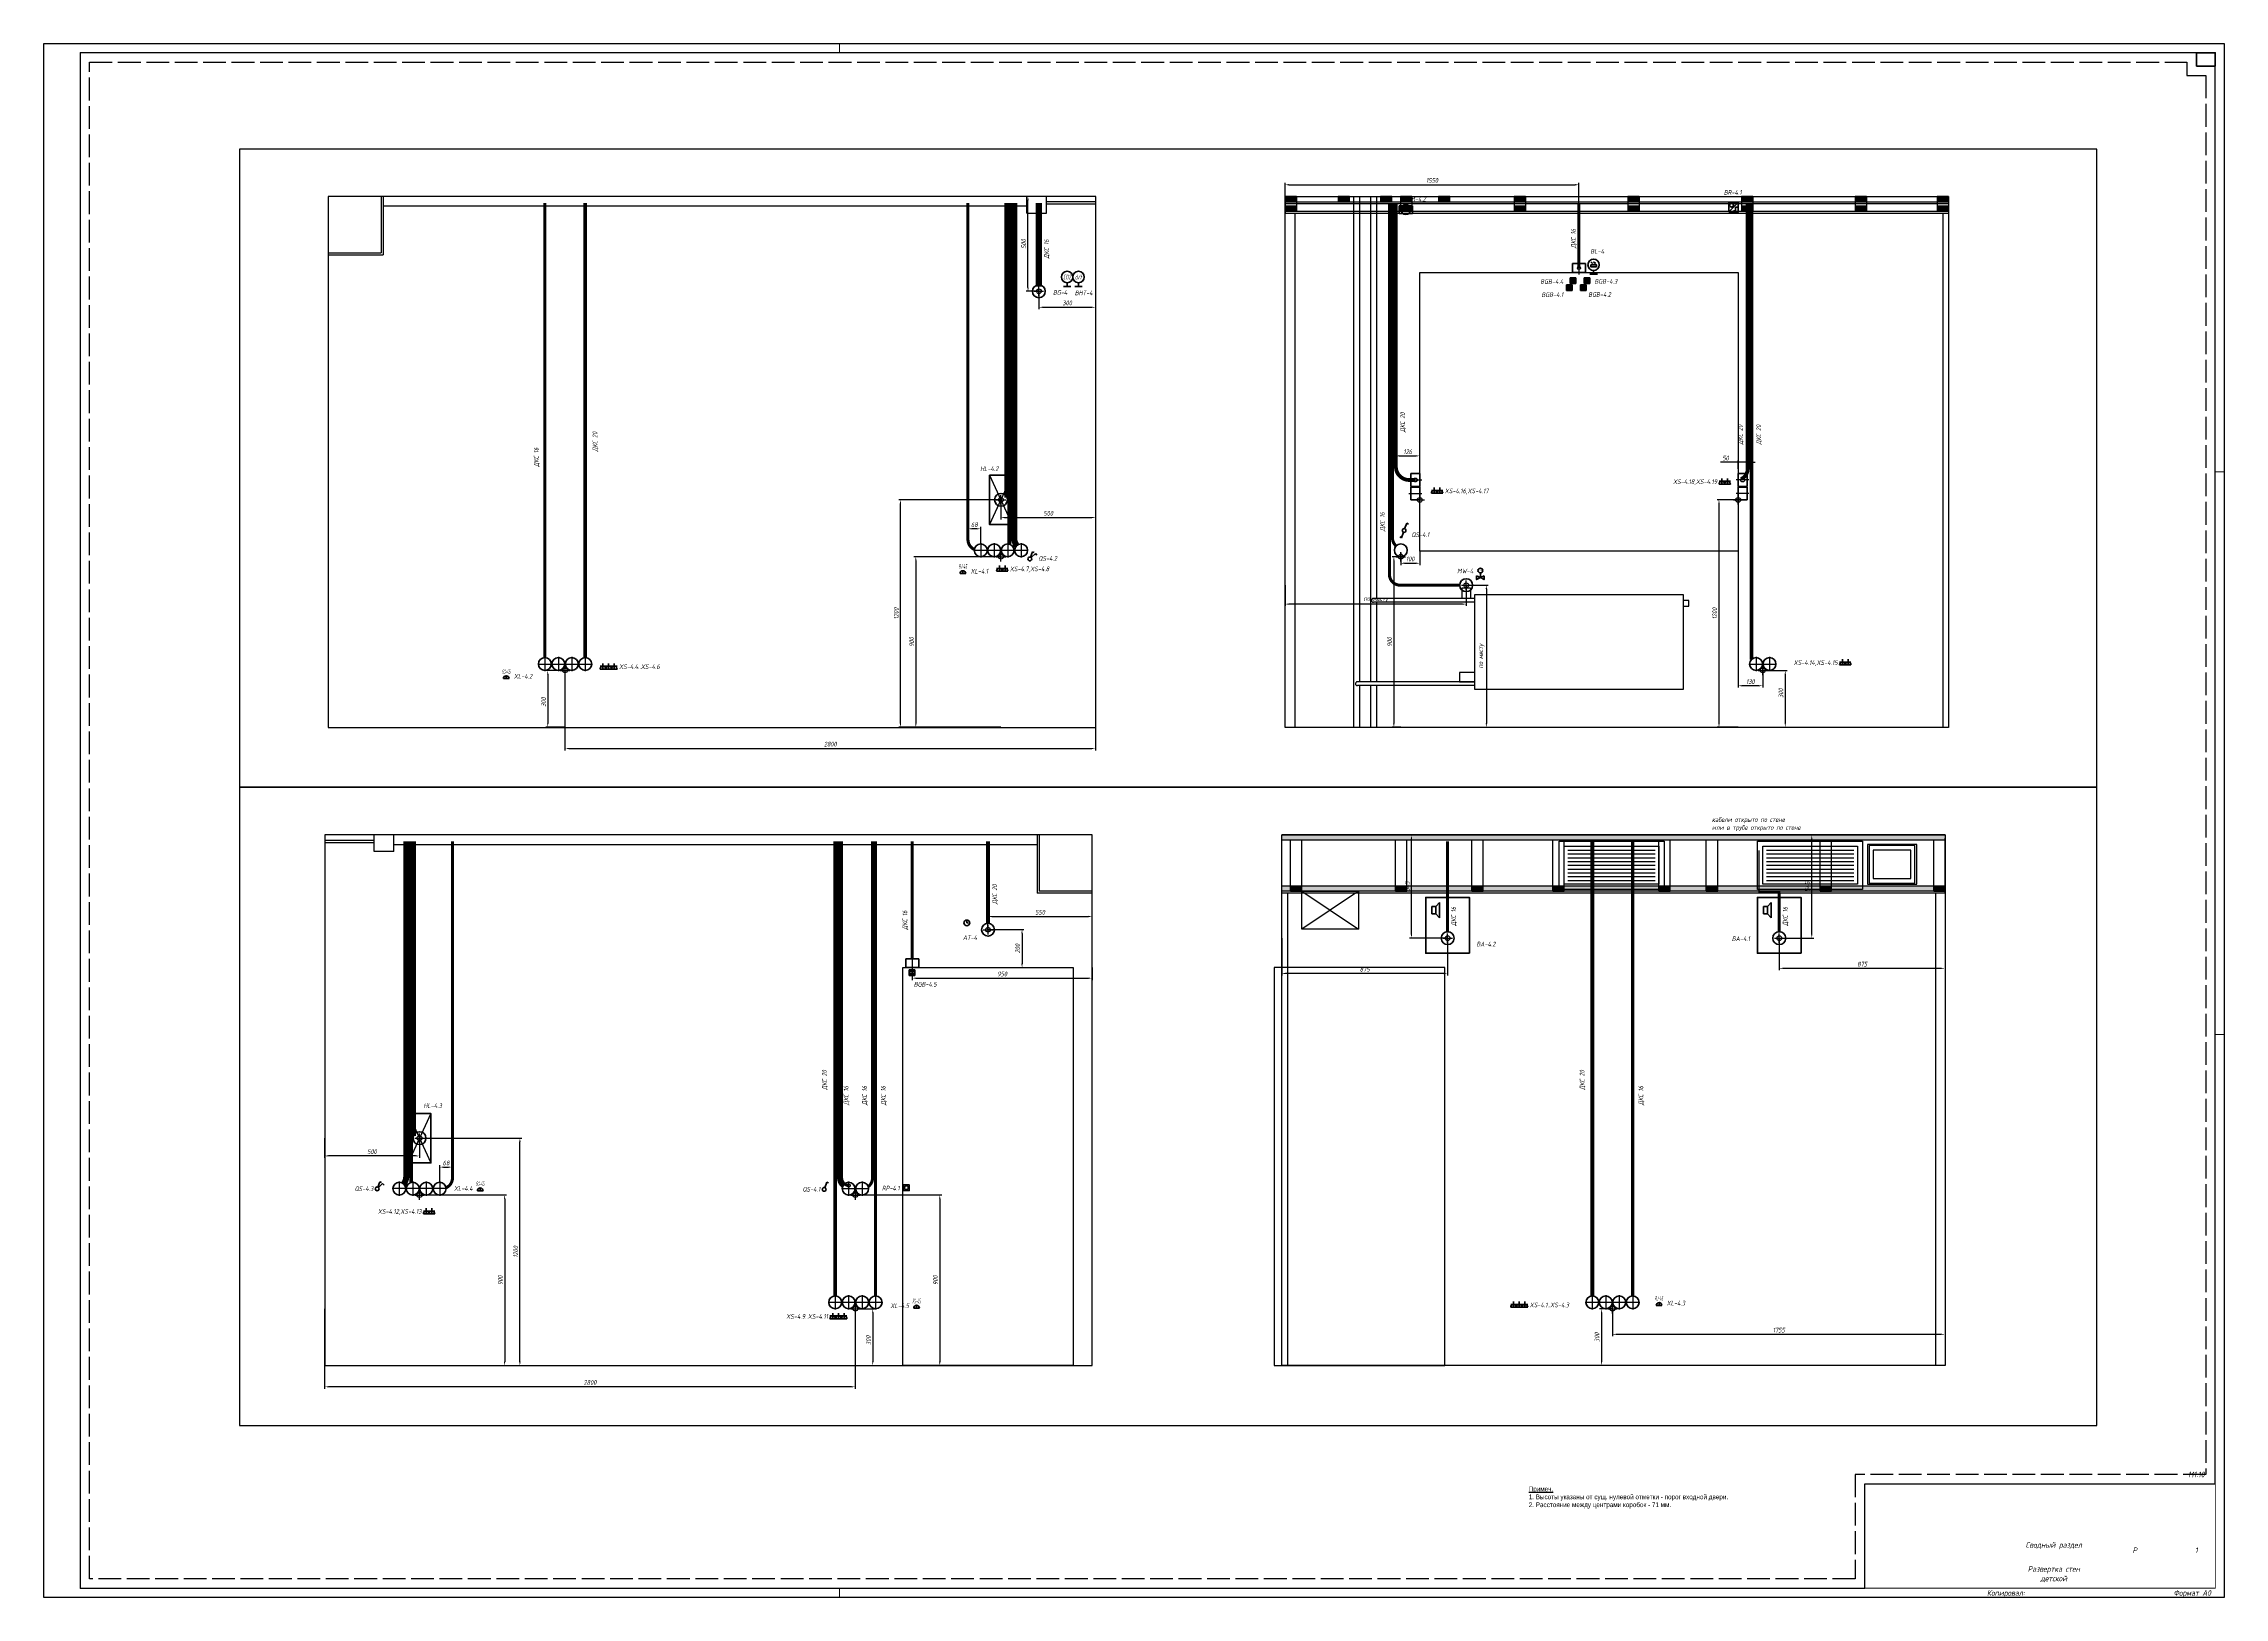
# Paper-space layout 'детская' of a CAD drawing. Header units: millimetres. Extents: x -40 to 1111, y 419 to 1239.
# The model-space entities are those that its viewports show. They can reach past a viewport. Long polylines and large blocks are cut down to what shows.
import ezdxf
from ezdxf.enums import TextEntityAlignment as Align

# ---------------------------------------------------------------- set-up
doc = ezdxf.new("R2010")
doc.units = ezdxf.units.MM
doc.header["$PDMODE"] = 34
doc.header["$PDSIZE"] = 25
for name, pattern in [('ACAD_ISO02W100', [15, 12, -3]), ('ACAD_ISO10W100', [18.5, 12, -3, 0.5, -3]), ('DASHED', [19.05, 12.7, -6.35])]:
    doc.linetypes.add(name, pattern=pattern)
for name, color, linetype in [('01 Черновое', 7, 'Continuous'), ('02 ОВиК', 7, 'Continuous'), ('02 Розетки', 7, 'Continuous'), ('03 Потолок', 7, 'Continuous'), ('04 Лючки', 7, 'Continuous'), ('04 Освещение', 7, 'Continuous'), ('05 Слаботочка', 7, 'Continuous'), ('06 Авт-ка климата', 7, 'Continuous'), ('07 Авт-ка общая', 7, 'Continuous'), ('08 Пож. и техн. сигн.', 7, 'Continuous'), ('10 Перегородки', 7, 'Continuous'), ('11 Привязка размеры', 7, 'Continuous'), ('stamp', 7, 'Continuous')]:
    doc.layers.add(name, color=color, linetype=linetype)
doc.layers.add('100 noprint', color=1, linetype='Continuous', plot=False)
doc.layers.add('noprint', color=2, linetype='Continuous', plot=False)
doc.styles.get("Standard").update_dxf_attribs({"font": 'Ubuntu-R.ttf'})
doc.styles.add('ГОСТ-ISOCPEUR', font='isocpeui.ttf', dxfattribs={"width": 0.8})
doc.dimstyles.new('ISO-25', dxfattribs={"dimtxt": 2.5, "dimasz": 2.5, "dimexe": 1.25, "dimexo": 0.625, "dimtad": 1, "dimtxsty": 'Standard', "dimcen": 2.5, "dimadec": 0, "dimazin": 0, "dimtfac": 1, "dimtmove": 0, "dimatfit": 3, "dimfxl": 1, "dimarcsym": 0})

# ---------------------------------------------------------------- blocks, each defined once
blk = doc.blocks.new('электродвигатель')
at = {"color": 0, "lineweight": -2}
for p, q in [((0, 4), (0, 0)), ((0, 4), (2, 4)), ((0, 0), (2, 0)), ((5, 4), (7, 4)), ((5, 0), (7, 0)), ((7, 4), (7, 0))]:
    blk.add_line(p, q, dxfattribs=at)
blk.add_circle((3.5, 2), 2.5, dxfattribs=at)
at = {"color": 0, "lineweight": -2, "style": 'ГОСТ-ISOCPEUR', "width": 0.8}
blk.add_text('M', height=2.5, rotation=360, dxfattribs=at).set_placement((3.5, 2), align=Align.MIDDLE_CENTER)
blk = doc.blocks.new('энкодер')
at = {"color": 0, "lineweight": -2}
for p, q in [((0, 0), (5, 5)), ((2.4, 3.6), (2.2, 3.9)), ((2.4, 3.6), (2.7, 3.9)), ((2.5, 0.6), (3.5, 0.6)), ((3.5, 0.6), (3.5, 2.6)), ((3.5, 2.6), (4.5, 2.6))]:
    blk.add_line(p, q, dxfattribs=at)
blk.add_lwpolyline([(0, 0), (0, 5), (5, 5), (5, 0)], close=True, dxfattribs=at)
blk.add_circle((1.4, 3.6), 1, dxfattribs=at)
blk = doc.blocks.new('датчик CO2')
at = {"color": 0, "lineweight": -2}
for p, q in [((-2, 0), (2, 0)), ((0, 2), (0, 0))]:
    blk.add_line(p, q, dxfattribs=at)
blk.add_circle((0, 5), 3, dxfattribs=at)
at = {"color": 0, "lineweight": -2, "style": 'ГОСТ-ISOCPEUR', "width": 0.6}
blk.add_text('CO2', height=2.5, rotation=360, dxfattribs=at).set_placement((0, 5), align=Align.MIDDLE_CENTER)
blk = doc.blocks.new('часы')
at = {"color": 0, "lineweight": -2}
for q in [(9893.5, 982.5), (9894.2, 981.5)]:
    blk.add_line((9893.5, 981.5), q, dxfattribs=at)
blk.add_circle((9893.5, 981.5), 1.5, dxfattribs=at)
blk = doc.blocks.new('вентиль с электроприводом')
at = {"color": 0, "linetype": 'DASHED', "lineweight": -2}
blk.add_line((0, 2.5), (0, 0), dxfattribs=at)
at = {"color": 0, "lineweight": -2}
for points in [[(-2, 1), (-2, -1), (0, 0), (-2, 1)], [(2, 1), (2, -1), (0, 0), (2, 1)]]:
    blk.add_lwpolyline(points, dxfattribs=at)
blk.add_circle((0, 3.75), 1.25, dxfattribs=at)
at = {"color": 0, "lineweight": -2, "style": 'ГОСТ-ISOCPEUR', "width": 0.8}
blk.add_text('M', height=1, rotation=360, dxfattribs=at).set_placement((0, 3.75), align=Align.MIDDLE_CENTER)
blk = doc.blocks.new('кнопка жалюзи')
at = {"color": 0, "lineweight": -2}
for p, q in [((0.3, 0.9), (1.4, 3.8)), ((1.4, 3.8), (2.3, 3.4)), ((-2.3, -3.4), (-1.4, -3.8)), ((-1.4, -3.8), (-0.3, -0.9))]:
    blk.add_line(p, q, dxfattribs=at)
blk.add_circle((0, 0), 1, dxfattribs=at)
blk = doc.blocks.new('розетка скрытая трехполюсная')
at = {"color": 0, "lineweight": -2}
for p, q in [((-1.5, 1.5), (1.5, 1.5)), ((-1.5, 0), (1.5, 0)), ((0, 0), (0, 3))]:
    blk.add_line(p, q, dxfattribs=at)
blk.add_arc((0, 0), 1.5, 0, 180, dxfattribs=at)
blk = doc.blocks.new('кнопка 2')
at = {"color": 0, "lineweight": -2}
for p, q in [((0.3, 0.9), (1.4, 3.8)), ((0.7, 0.7), (2.9, 2.9)), ((1.4, 3.8), (2.3, 3.4)), ((2.9, 2.9), (3.7, 2))]:
    blk.add_line(p, q, dxfattribs=at)
blk.add_circle((0, 0), 1, dxfattribs=at)
blk = doc.blocks.new('кнопка 1')
at = {"color": 0, "lineweight": -2}
for p, q in [((0.3, 0.9), (1.4, 3.8)), ((1.4, 3.8), (2.3, 3.4))]:
    blk.add_line(p, q, dxfattribs=at)
blk.add_circle((0, 0), 1, dxfattribs=at)
blk = doc.blocks.new('розетка RJ-45')
at = {"color": 0, "lineweight": -2}
for p, q in [((-1.5, 0), (1.5, 0)), ((0, 0), (0, 1.5))]:
    blk.add_line(p, q, dxfattribs=at)
blk.add_arc((0, 0), 1.5, 0, 180, dxfattribs=at)
at = {"color": 0, "lineweight": -2, "style": 'ГОСТ-ISOCPEUR', "width": 0.4}
blk.add_text('RJ-45', height=2.5, dxfattribs=at).set_placement((0, 2.5), align=Align.CENTER)
blk = doc.blocks.new('регулятор')
at = {"color": 0, "lineweight": -2}
blk.add_lwpolyline([(-1.5, -1.5), (-1.5, 1.5), (1.5, 1.5), (1.5, -1.5)], close=True, dxfattribs=at)
blk.add_circle((0, 0), 1, dxfattribs=at)
blk = doc.blocks.new('датчик температуры и влажности')
at = {"color": 0, "lineweight": -2}
for p, q in [((-2, 0), (2, 0)), ((0, 2), (0, 0))]:
    blk.add_line(p, q, dxfattribs=at)
blk.add_circle((0, 5), 3, dxfattribs=at)
at = {"color": 0, "lineweight": -2, "style": 'ГОСТ-ISOCPEUR', "width": 0.6}
blk.add_text('d/t', height=2.5, rotation=360, dxfattribs=at).set_placement((0, 5), align=Align.MIDDLE_CENTER)
blk = doc.blocks.new('АП 500х200')
at = {"color": 0, "lineweight": -2}
for p, q in [((-507, 207), (-47, 207)), ((-507, 187), (-47, 187)), ((-507, 167), (-47, 167)), ((-507, 147), (-47, 147)), ((-507, 127), (-47, 127)), ((-507, 107), (-47, 107)), ((-507, 87), (-47, 87)), ((-507, 67), (-47, 67)), ((-507, 47), (-47, 47))]:
    blk.add_line(p, q, dxfattribs=at)
for points in [[(-554, 0), (-554, 254), (0, 254), (0, 0)], [(-527, 27), (-527, 227), (-27, 227), (-27, 27)]]:
    blk.add_lwpolyline(points, close=True, dxfattribs=at)
blk = doc.blocks.new('*D117')
at = {"layer": '11 Привязка размеры', "color": 0, "lineweight": -2, "transparency": 16777216}
for p, q in [((18047, -28538), (17976, -28538)), ((17986, -29018), (17986, -28558)), ((18047, -29038), (17976, -29038))]:
    blk.add_line(p, q, dxfattribs=at)
at = {"layer": '11 Привязка размеры', "color": 0, "transparency": 16777216}
for points in [[(17990, -28558), (17983, -28558), (17986, -28538)], [(17983, -29018), (17990, -29018), (17986, -29038)]]:
    blk.add_solid(points, dxfattribs=at)
at = {"layer": 'Defpoints', "color": 0, "transparency": 16777216}
for p in [(17986, -28538), (18047, -28538), (18047, -29038)]:
    blk.add_point(p, dxfattribs=at)
at = {"layer": '11 Привязка размеры', "color": 0, "transparency": 16777216, "insert": (17964, -28788), "char_height": 25, "attachment_point": 5, "rotation": 90, "style": 'ГОСТ-ISOCPEUR'}
blk.add_mtext('500', dxfattribs=at)
blk = doc.blocks.new('*D118')
at = {"layer": '11 Привязка размеры', "color": 0, "lineweight": -2, "transparency": 16777216}
for p, q in [((18043, -29038), (18043, -29132)), ((18343, -29038), (18343, -29132)), ((18063, -29122), (18323, -29122))]:
    blk.add_line(p, q, dxfattribs=at)
at = {"layer": '11 Привязка размеры', "color": 0, "transparency": 16777216}
for points in [[(18063, -29119), (18063, -29125), (18043, -29122)], [(18323, -29125), (18323, -29119), (18343, -29122)]]:
    blk.add_solid(points, dxfattribs=at)
at = {"layer": 'Defpoints', "color": 0, "transparency": 16777216}
for p in [(18043, -29038), (18343, -29038), (18343, -29122)]:
    blk.add_point(p, dxfattribs=at)
at = {"layer": '11 Привязка размеры', "color": 0, "transparency": 16777216, "insert": (18193, -29099), "char_height": 25, "attachment_point": 5, "style": 'ГОСТ-ISOCPEUR'}
blk.add_mtext('300', dxfattribs=at)
blk = doc.blocks.new('*D119')
at = {"layer": '11 Привязка размеры', "color": 0, "lineweight": -2, "transparency": 16777216}
for p, q in [((17843, -30438), (17384, -30438)), ((17394, -30458), (17394, -31318)), ((17843, -31338), (17384, -31338))]:
    blk.add_line(p, q, dxfattribs=at)
at = {"layer": '11 Привязка размеры', "color": 0, "transparency": 16777216}
for points in [[(17398, -30458), (17391, -30458), (17394, -30438)], [(17391, -31318), (17398, -31318), (17394, -31338)]]:
    blk.add_solid(points, dxfattribs=at)
at = {"layer": 'Defpoints', "color": 0, "transparency": 16777216}
for p in [(17843, -30438), (17394, -31338), (17843, -31338)]:
    blk.add_point(p, dxfattribs=at)
at = {"layer": '11 Привязка размеры', "color": 0, "transparency": 16777216, "insert": (17372, -30888), "char_height": 25, "attachment_point": 5, "rotation": 90, "style": 'ГОСТ-ISOCPEUR'}
blk.add_mtext('900', dxfattribs=at)
blk = doc.blocks.new('*D120')
at = {"layer": '11 Привязка размеры', "color": 0, "lineweight": -2, "transparency": 16777216}
for p, q in [((17843, -30138), (17304, -30138)), ((17314, -31318), (17314, -30158)), ((17843, -31338), (17304, -31338))]:
    blk.add_line(p, q, dxfattribs=at)
at = {"layer": '11 Привязка размеры', "color": 0, "transparency": 16777216}
for points in [[(17317, -30158), (17310, -30158), (17314, -30138)], [(17310, -31318), (17317, -31318), (17314, -31338)]]:
    blk.add_solid(points, dxfattribs=at)
at = {"layer": 'Defpoints', "color": 0, "transparency": 16777216}
for p in [(17314, -30138), (17843, -30138), (17843, -31338)]:
    blk.add_point(p, dxfattribs=at)
at = {"layer": '11 Привязка размеры', "color": 0, "transparency": 16777216, "insert": (17291, -30738), "char_height": 25, "attachment_point": 5, "rotation": 90, "style": 'ГОСТ-ISOCPEUR'}
blk.add_mtext('1200', dxfattribs=at)
blk = doc.blocks.new('*D121')
at = {"layer": '11 Привязка размеры', "color": 0, "lineweight": -2, "transparency": 16777216}
for p, q in [((17843, -30138), (17843, -30242)), ((18343, -30138), (18343, -30242)), ((17863, -30232), (18323, -30232))]:
    blk.add_line(p, q, dxfattribs=at)
at = {"layer": '11 Привязка размеры', "color": 0, "transparency": 16777216}
for points in [[(17863, -30228), (17863, -30235), (17843, -30232)], [(18323, -30235), (18323, -30228), (18343, -30232)]]:
    blk.add_solid(points, dxfattribs=at)
at = {"layer": 'Defpoints', "color": 0, "transparency": 16777216}
for p in [(17843, -30138), (18343, -30138), (18343, -30232)]:
    blk.add_point(p, dxfattribs=at)
at = {"layer": '11 Привязка размеры', "color": 0, "transparency": 16777216, "insert": (18093, -30209), "char_height": 25, "attachment_point": 5, "style": 'ГОСТ-ISOCPEUR'}
blk.add_mtext('500', dxfattribs=at)
blk = doc.blocks.new('*D122')
at = {"layer": '11 Привязка размеры', "color": 0, "lineweight": -2, "transparency": 16777216}
for p, q in [((17669, -30348), (17669, -30281)), ((17717, -30291), (17689, -30291)), ((17737, -30366), (17737, -30281))]:
    blk.add_line(p, q, dxfattribs=at)
at = {"layer": '11 Привязка размеры', "color": 0, "transparency": 16777216}
for points in [[(17689, -30288), (17689, -30294), (17669, -30291)], [(17717, -30294), (17717, -30288), (17737, -30291)]]:
    blk.add_solid(points, dxfattribs=at)
at = {"layer": 'Defpoints', "color": 0, "transparency": 16777216}
for p in [(17669, -30291), (17669, -30348), (17737, -30366)]:
    blk.add_point(p, dxfattribs=at)
at = {"layer": '11 Привязка размеры', "color": 0, "transparency": 16777216, "insert": (17703, -30269), "char_height": 25, "attachment_point": 5, "style": 'ГОСТ-ISOCPEUR'}
blk.add_mtext('68', dxfattribs=at)
blk = doc.blocks.new('*D123')
at = {"layer": '11 Привязка размеры', "color": 0, "lineweight": -2, "transparency": 16777216}
for p, q in [((15543, -31038), (15442, -31038)), ((15452, -31058), (15452, -31318)), ((15543, -31338), (15442, -31338))]:
    blk.add_line(p, q, dxfattribs=at)
at = {"layer": '11 Привязка размеры', "color": 0, "transparency": 16777216}
for points in [[(15455, -31058), (15449, -31058), (15452, -31038)], [(15449, -31318), (15455, -31318), (15452, -31338)]]:
    blk.add_solid(points, dxfattribs=at)
at = {"layer": 'Defpoints', "color": 0, "transparency": 16777216}
for p in [(15543, -31038), (15452, -31338), (15543, -31338)]:
    blk.add_point(p, dxfattribs=at)
at = {"layer": '11 Привязка размеры', "color": 0, "transparency": 16777216, "insert": (15430, -31205), "char_height": 25, "attachment_point": 5, "rotation": 90, "style": 'ГОСТ-ISOCPEUR'}
blk.add_mtext('300', dxfattribs=at)
blk = doc.blocks.new('*D124')
at = {"layer": '11 Привязка размеры', "color": 0, "lineweight": -2, "transparency": 16777216}
for p, q in [((15543, -31038), (15543, -31460)), ((18343, -31038), (18343, -31460)), ((15563, -31450), (18323, -31450))]:
    blk.add_line(p, q, dxfattribs=at)
at = {"layer": '11 Привязка размеры', "color": 0, "transparency": 16777216}
for points in [[(15563, -31447), (15563, -31453), (15543, -31450)], [(18323, -31453), (18323, -31447), (18343, -31450)]]:
    blk.add_solid(points, dxfattribs=at)
at = {"layer": 'Defpoints', "color": 0, "transparency": 16777216}
for p in [(15543, -31038), (18343, -31038), (18343, -31450)]:
    blk.add_point(p, dxfattribs=at)
at = {"layer": '11 Привязка размеры', "color": 0, "transparency": 16777216, "insert": (16943, -31427), "char_height": 25, "attachment_point": 5, "style": 'ГОСТ-ISOCPEUR'}
blk.add_mtext('2800', dxfattribs=at)
blk = doc.blocks.new('*D125')
at = {"layer": '11 Привязка размеры', "color": 0, "lineweight": -2, "transparency": 16777216}
for p, q in [((19953, -30418), (19953, -30483)), ((19973, -30473), (20033, -30473)), ((20053, -30408), (20053, -30483))]:
    blk.add_line(p, q, dxfattribs=at)
at = {"layer": '11 Привязка размеры', "color": 0, "transparency": 16777216}
for points in [[(19973, -30469), (19973, -30476), (19953, -30473)], [(20033, -30476), (20033, -30469), (20053, -30473)]]:
    blk.add_solid(points, dxfattribs=at)
at = {"layer": 'Defpoints', "color": 0, "transparency": 16777216}
for p in [(19953, -30418), (20053, -30408), (20053, -30473)]:
    blk.add_point(p, dxfattribs=at)
at = {"layer": '11 Привязка размеры', "color": 0, "transparency": 16777216, "insert": (20003, -30450), "char_height": 25, "attachment_point": 5, "style": 'ГОСТ-ISOCPEUR'}
blk.add_mtext('100', dxfattribs=at)
blk = doc.blocks.new('*D126')
at = {"layer": '11 Привязка размеры', "color": 0, "lineweight": -2, "transparency": 16777216}
for p, q in [((19953, -30438), (19907, -30438)), ((19917, -30458), (19917, -31318)), ((19953, -31338), (19907, -31338))]:
    blk.add_line(p, q, dxfattribs=at)
at = {"layer": '11 Привязка размеры', "color": 0, "transparency": 16777216}
for points in [[(19920, -30458), (19913, -30458), (19917, -30438)], [(19913, -31318), (19920, -31318), (19917, -31338)]]:
    blk.add_solid(points, dxfattribs=at)
at = {"layer": 'Defpoints', "color": 0, "transparency": 16777216}
for p in [(19953, -30438), (19917, -31338), (19953, -31338)]:
    blk.add_point(p, dxfattribs=at)
at = {"layer": '11 Привязка размеры', "color": 0, "transparency": 16777216, "insert": (19894, -30888), "char_height": 25, "attachment_point": 5, "rotation": 90, "style": 'ГОСТ-ISOCPEUR'}
blk.add_mtext('900', dxfattribs=at)
blk = doc.blocks.new('геркон')
at = {"lineweight": -2}
for points in [[(3, 2), (3, 3), (0, 3), (0, 2)], [(3, 0), (3, 1), (0, 1), (0, 0)]]:
    blk.add_hatch(color=0, dxfattribs=at).paths.add_polyline_path(points)
at = {"color": 0, "lineweight": -2}
for p, q in [((0, 0), (0, 3)), ((0, 3), (3, 3)), ((0, 2), (3, 2)), ((0, 1), (3, 1)), ((3, 0), (0, 0)), ((3, 3), (3, 0))]:
    blk.add_line(p, q, dxfattribs=at)
blk = doc.blocks.new('фотоэлемент')
at = {"color": 0, "lineweight": -2}
for p, q in [((-2, 0), (2, 0)), ((-1.5, 6.5), (-0.5, 5.6)), ((-0.5, 5.6), (-1, 5.7)), ((-0.5, 5.6), (-0.7, 6.1)), ((0, 6.5), (1, 5.6)), ((0, 2), (0, 0)), ((1, 5.6), (0.5, 5.7)), ((1, 5.6), (0.8, 6.1))]:
    blk.add_line(p, q, dxfattribs=at)
blk.add_lwpolyline([(-1.5, 5), (1.5, 5), (1.5, 4), (-1.5, 4)], close=True, dxfattribs=at)
blk.add_circle((0, 5), 3, dxfattribs=at)
blk = doc.blocks.new('*D127')
at = {"layer": '11 Привязка размеры', "color": 0, "lineweight": -2, "transparency": 16777216}
for p, q in [((19927, -29963), (19927, -29896)), ((19947, -29906), (20033, -29906)), ((20053, -29963), (20053, -29896))]:
    blk.add_line(p, q, dxfattribs=at)
at = {"layer": '11 Привязка размеры', "color": 0, "transparency": 16777216}
for points in [[(19947, -29903), (19947, -29910), (19927, -29906)], [(20033, -29910), (20033, -29903), (20053, -29906)]]:
    blk.add_solid(points, dxfattribs=at)
at = {"layer": 'Defpoints', "color": 0, "transparency": 16777216}
for p in [(20053, -29906), (19927, -29963), (20053, -29963)]:
    blk.add_point(p, dxfattribs=at)
at = {"layer": '11 Привязка размеры', "color": 0, "transparency": 16777216, "insert": (19990, -29884), "char_height": 25, "attachment_point": 5, "style": 'ГОСТ-ISOCPEUR'}
blk.add_mtext('126', dxfattribs=at)
blk = doc.blocks.new('*D128')
at = {"layer": '11 Привязка размеры', "color": 0, "lineweight": -2, "transparency": 16777216}
for p, q in [((21783, -29940), (21641, -29940)), ((21733, -29975), (21733, -29930)), ((21783, -29940), (21733, -29940)), ((21783, -29975), (21783, -29930)), ((21803, -29940), (21823, -29940))]:
    blk.add_line(p, q, dxfattribs=at)
at = {"layer": '11 Привязка размеры', "color": 0, "transparency": 16777216}
for points in [[(21713, -29943), (21713, -29937), (21733, -29940)], [(21803, -29937), (21803, -29943), (21783, -29940)]]:
    blk.add_solid(points, dxfattribs=at)
at = {"layer": 'Defpoints', "color": 0, "transparency": 16777216}
for p in [(21733, -29940), (21733, -29975), (21783, -29975)]:
    blk.add_point(p, dxfattribs=at)
at = {"layer": '11 Привязка размеры', "color": 0, "transparency": 16777216, "insert": (21667, -29918), "char_height": 25, "attachment_point": 5, "style": 'ГОСТ-ISOCPEUR'}
blk.add_mtext('50', dxfattribs=at)
blk = doc.blocks.new('*D129')
at = {"layer": '11 Привязка размеры', "color": 0, "lineweight": -2, "transparency": 16777216}
for p, q in [((21733, -30138), (21622, -30138)), ((21632, -30158), (21632, -31318)), ((21733, -31338), (21622, -31338))]:
    blk.add_line(p, q, dxfattribs=at)
at = {"layer": '11 Привязка размеры', "color": 0, "transparency": 16777216}
for points in [[(21636, -30158), (21629, -30158), (21632, -30138)], [(21629, -31318), (21636, -31318), (21632, -31338)]]:
    blk.add_solid(points, dxfattribs=at)
at = {"layer": 'Defpoints', "color": 0, "transparency": 16777216}
for p in [(21733, -30138), (21632, -31338), (21733, -31338)]:
    blk.add_point(p, dxfattribs=at)
at = {"layer": '11 Привязка размеры', "color": 0, "transparency": 16777216, "insert": (21610, -30738), "char_height": 25, "attachment_point": 5, "rotation": 90, "style": 'ГОСТ-ISOCPEUR'}
blk.add_mtext('1200', dxfattribs=at)
blk = doc.blocks.new('*D130')
at = {"layer": '11 Привязка размеры', "color": 0, "lineweight": -2, "transparency": 16777216}
for p, q in [((19343, -28538), (19343, -28466)), ((19363, -28476), (20873, -28476)), ((20893, -28571), (20893, -28466))]:
    blk.add_line(p, q, dxfattribs=at)
at = {"layer": '11 Привязка размеры', "color": 0, "transparency": 16777216}
for points in [[(19363, -28472), (19363, -28479), (19343, -28476)], [(20873, -28479), (20873, -28472), (20893, -28476)]]:
    blk.add_solid(points, dxfattribs=at)
at = {"layer": 'Defpoints', "color": 0, "transparency": 16777216}
for p in [(20893, -28476), (19343, -28538), (20893, -28571)]:
    blk.add_point(p, dxfattribs=at)
at = {"layer": '11 Привязка размеры', "color": 0, "transparency": 16777216, "insert": (20118, -28453), "char_height": 25, "attachment_point": 5, "style": 'ГОСТ-ISOCPEUR'}
blk.add_mtext('1550', dxfattribs=at)
blk = doc.blocks.new('*D131')
at = {"layer": '11 Привязка размеры', "color": 0, "lineweight": -2, "transparency": 16777216}
for p, q in [((20298, -30588), (20415, -30588)), ((20405, -30608), (20405, -31318)), ((20298, -31338), (20415, -31338))]:
    blk.add_line(p, q, dxfattribs=at)
at = {"layer": '11 Привязка размеры', "color": 0, "transparency": 16777216}
for points in [[(20408, -30608), (20401, -30608), (20405, -30588)], [(20401, -31318), (20408, -31318), (20405, -31338)]]:
    blk.add_solid(points, dxfattribs=at)
at = {"layer": 'Defpoints', "color": 0, "transparency": 16777216}
for p in [(20298, -30588), (20298, -31338), (20405, -31338)]:
    blk.add_point(p, dxfattribs=at)
at = {"layer": '11 Привязка размеры', "color": 0, "transparency": 16777216, "insert": (20378, -30963), "char_height": 25, "attachment_point": 5, "rotation": 90, "style": 'ГОСТ-ISOCPEUR'}
blk.add_mtext('по месту', dxfattribs=at)
blk = doc.blocks.new('*D132')
at = {"layer": '11 Привязка размеры', "color": 0, "lineweight": -2, "transparency": 16777216}
for p, q in [((19343, -30588), (19343, -30698)), ((20299, -30588), (20299, -30698)), ((20279, -30688), (19363, -30688))]:
    blk.add_line(p, q, dxfattribs=at)
at = {"layer": '11 Привязка размеры', "color": 0, "transparency": 16777216}
for points in [[(19363, -30685), (19363, -30692), (19343, -30688)], [(20279, -30692), (20279, -30685), (20299, -30688)]]:
    blk.add_solid(points, dxfattribs=at)
at = {"layer": 'Defpoints', "color": 0, "transparency": 16777216}
for p in [(19343, -30588), (20299, -30588), (19343, -30688)]:
    blk.add_point(p, dxfattribs=at)
at = {"layer": '11 Привязка размеры', "color": 0, "transparency": 16777216, "insert": (19821, -30662), "char_height": 25, "attachment_point": 5, "style": 'ГОСТ-ISOCPEUR'}
blk.add_mtext('по месту', dxfattribs=at)
blk = doc.blocks.new('*D133')
at = {"layer": '11 Привязка размеры', "color": 0, "lineweight": -2, "transparency": 16777216}
for p, q in [((24423, -30438), (24883, -30438)), ((24873, -30458), (24873, -31318)), ((24423, -31338), (24883, -31338))]:
    blk.add_line(p, q, dxfattribs=at)
at = {"layer": '11 Привязка размеры', "color": 0, "transparency": 16777216}
for points in [[(24876, -30458), (24869, -30458), (24873, -30438)], [(24869, -31318), (24876, -31318), (24873, -31338)]]:
    blk.add_solid(points, dxfattribs=at)
at = {"layer": 'Defpoints', "color": 0, "transparency": 16777216}
for p in [(24423, -30438), (24423, -31338), (24873, -31338)]:
    blk.add_point(p, dxfattribs=at)
at = {"layer": '11 Привязка размеры', "color": 0, "transparency": 16777216, "insert": (24850, -30888), "char_height": 25, "attachment_point": 5, "rotation": 90, "style": 'ГОСТ-ISOCPEUR'}
blk.add_mtext('900', dxfattribs=at)
blk = doc.blocks.new('*D134')
at = {"layer": '11 Привязка размеры', "color": 0, "lineweight": -2, "transparency": 16777216}
for p, q in [((24423, -30138), (24963, -30138)), ((24953, -31318), (24953, -30158)), ((24424, -31338), (24963, -31338))]:
    blk.add_line(p, q, dxfattribs=at)
at = {"layer": '11 Привязка размеры', "color": 0, "transparency": 16777216}
for points in [[(24957, -30158), (24950, -30158), (24953, -30138)], [(24950, -31318), (24957, -31318), (24953, -31338)]]:
    blk.add_solid(points, dxfattribs=at)
at = {"layer": 'Defpoints', "color": 0, "transparency": 16777216}
for p in [(24423, -30138), (24953, -30138), (24424, -31338)]:
    blk.add_point(p, dxfattribs=at)
at = {"layer": '11 Привязка размеры', "color": 0, "transparency": 16777216, "insert": (24931, -30738), "char_height": 25, "attachment_point": 5, "rotation": 90, "style": 'ГОСТ-ISOCPEUR'}
blk.add_mtext('1200', dxfattribs=at)
blk = doc.blocks.new('*D135')
at = {"layer": '11 Привязка размеры', "color": 0, "lineweight": -2, "transparency": 16777216}
for p, q in [((23923, -30138), (23923, -30242)), ((24423, -30138), (24423, -30242)), ((24403, -30232), (23943, -30232))]:
    blk.add_line(p, q, dxfattribs=at)
at = {"layer": '11 Привязка размеры', "color": 0, "transparency": 16777216}
for points in [[(23943, -30228), (23943, -30235), (23923, -30232)], [(24403, -30235), (24403, -30228), (24423, -30232)]]:
    blk.add_solid(points, dxfattribs=at)
at = {"layer": 'Defpoints', "color": 0, "transparency": 16777216}
for p in [(23923, -30138), (24423, -30138), (23923, -30232)]:
    blk.add_point(p, dxfattribs=at)
at = {"layer": '11 Привязка размеры', "color": 0, "transparency": 16777216, "insert": (24173, -30209), "char_height": 25, "attachment_point": 5, "style": 'ГОСТ-ISOCPEUR'}
blk.add_mtext('500', dxfattribs=at)
blk = doc.blocks.new('*D136')
at = {"layer": '11 Привязка размеры', "color": 0, "lineweight": -2, "transparency": 16777216}
for p, q in [((24530, -30366), (24530, -30281)), ((24550, -30291), (24577, -30291)), ((24597, -30348), (24597, -30281))]:
    blk.add_line(p, q, dxfattribs=at)
at = {"layer": '11 Привязка размеры', "color": 0, "transparency": 16777216}
for points in [[(24550, -30288), (24550, -30294), (24530, -30291)], [(24577, -30294), (24577, -30288), (24597, -30291)]]:
    blk.add_solid(points, dxfattribs=at)
at = {"layer": 'Defpoints', "color": 0, "transparency": 16777216}
for p in [(24530, -30366), (24597, -30291), (24597, -30348)]:
    blk.add_point(p, dxfattribs=at)
at = {"layer": '11 Привязка размеры', "color": 0, "transparency": 16777216, "insert": (24564, -30269), "char_height": 25, "attachment_point": 5, "style": 'ГОСТ-ISOCPEUR'}
blk.add_mtext('68', dxfattribs=at)
blk = doc.blocks.new('*D137')
at = {"layer": '11 Привязка размеры', "color": 0, "lineweight": -2, "transparency": 16777216}
for p, q in [((21863, -31038), (21992, -31038)), ((21982, -31058), (21982, -31318)), ((21863, -31338), (21992, -31338))]:
    blk.add_line(p, q, dxfattribs=at)
at = {"layer": '11 Привязка размеры', "color": 0, "transparency": 16777216}
for points in [[(21985, -31058), (21979, -31058), (21982, -31038)], [(21979, -31318), (21985, -31318), (21982, -31338)]]:
    blk.add_solid(points, dxfattribs=at)
at = {"layer": 'Defpoints', "color": 0, "transparency": 16777216}
for p in [(21863, -31038), (21863, -31338), (21982, -31338)]:
    blk.add_point(p, dxfattribs=at)
at = {"layer": '11 Привязка размеры', "color": 0, "transparency": 16777216, "insert": (21959, -31158), "char_height": 25, "attachment_point": 5, "rotation": 90, "style": 'ГОСТ-ISOCPEUR'}
blk.add_mtext('300', dxfattribs=at)
blk = doc.blocks.new('*D138')
at = {"layer": '11 Привязка размеры', "color": 0, "lineweight": -2, "transparency": 16777216}
for p, q in [((21733, -30408), (21733, -31129)), ((21863, -31018), (21863, -31129)), ((21843, -31119), (21753, -31119))]:
    blk.add_line(p, q, dxfattribs=at)
at = {"layer": '11 Привязка размеры', "color": 0, "transparency": 16777216}
for points in [[(21753, -31116), (21753, -31122), (21733, -31119)], [(21843, -31122), (21843, -31116), (21863, -31119)]]:
    blk.add_solid(points, dxfattribs=at)
at = {"layer": 'Defpoints', "color": 0, "transparency": 16777216}
for p in [(21733, -30408), (21863, -31018), (21733, -31119)]:
    blk.add_point(p, dxfattribs=at)
at = {"layer": '11 Привязка размеры', "color": 0, "transparency": 16777216, "insert": (21798, -31097), "char_height": 25, "attachment_point": 5, "style": 'ГОСТ-ISOCPEUR'}
blk.add_mtext('130', dxfattribs=at)
blk = doc.blocks.new('*D139')
at = {"layer": '11 Привязка размеры', "color": 0, "lineweight": -2, "transparency": 16777216}
for p, q in [((26723, -31038), (26825, -31038)), ((26815, -31058), (26815, -31318)), ((26723, -31338), (26825, -31338))]:
    blk.add_line(p, q, dxfattribs=at)
at = {"layer": '11 Привязка размеры', "color": 0, "transparency": 16777216}
for points in [[(26818, -31058), (26812, -31058), (26815, -31038)], [(26812, -31318), (26818, -31318), (26815, -31338)]]:
    blk.add_solid(points, dxfattribs=at)
at = {"layer": 'Defpoints', "color": 0, "transparency": 16777216}
for p in [(26723, -31038), (26723, -31338), (26815, -31338)]:
    blk.add_point(p, dxfattribs=at)
at = {"layer": '11 Привязка размеры', "color": 0, "transparency": 16777216, "insert": (26792, -31205), "char_height": 25, "attachment_point": 5, "rotation": 90, "style": 'ГОСТ-ISOCPEUR'}
blk.add_mtext('300', dxfattribs=at)
blk = doc.blocks.new('*D140')
at = {"layer": '11 Привязка размеры', "color": 0, "lineweight": -2, "transparency": 16777216}
for p, q in [((23923, -31038), (23923, -31460)), ((26723, -31038), (26723, -31460)), ((26703, -31450), (23943, -31450))]:
    blk.add_line(p, q, dxfattribs=at)
at = {"layer": '11 Привязка размеры', "color": 0, "transparency": 16777216}
for points in [[(23943, -31447), (23943, -31453), (23923, -31450)], [(26703, -31453), (26703, -31447), (26723, -31450)]]:
    blk.add_solid(points, dxfattribs=at)
at = {"layer": 'Defpoints', "color": 0, "transparency": 16777216}
for p in [(23923, -31038), (26723, -31038), (23923, -31450)]:
    blk.add_point(p, dxfattribs=at)
at = {"layer": '11 Привязка размеры', "color": 0, "transparency": 16777216, "insert": (25323, -31427), "char_height": 25, "attachment_point": 5, "style": 'ГОСТ-ISOCPEUR'}
blk.add_mtext('2800', dxfattribs=at)
blk = doc.blocks.new('*D141')
at = {"layer": '11 Привязка размеры', "color": 0, "lineweight": -2, "transparency": 16777216}
for p, q in [((27023, -29191), (27023, -29304)), ((27043, -29294), (27953, -29294)), ((27973, -29238), (27973, -29304))]:
    blk.add_line(p, q, dxfattribs=at)
at = {"layer": '11 Привязка размеры', "color": 0, "transparency": 16777216}
for points in [[(27043, -29291), (27043, -29297), (27023, -29294)], [(27953, -29297), (27953, -29291), (27973, -29294)]]:
    blk.add_solid(points, dxfattribs=at)
at = {"layer": 'Defpoints', "color": 0, "transparency": 16777216}
for p in [(27023, -29191), (27973, -29238), (27973, -29294)]:
    blk.add_point(p, dxfattribs=at)
at = {"layer": '11 Привязка размеры', "color": 0, "transparency": 16777216, "insert": (27498, -29272), "char_height": 25, "attachment_point": 5, "style": 'ГОСТ-ISOCPEUR'}
blk.add_mtext('950', dxfattribs=at)
blk = doc.blocks.new('*D142')
at = {"layer": '11 Привязка размеры', "color": 0, "lineweight": -2, "transparency": 16777216}
for p, q in [((26723, -30438), (27179, -30438)), ((27169, -30458), (27169, -31318)), ((26723, -31338), (27179, -31338))]:
    blk.add_line(p, q, dxfattribs=at)
at = {"layer": '11 Привязка размеры', "color": 0, "transparency": 16777216}
for points in [[(27172, -30458), (27165, -30458), (27169, -30438)], [(27165, -31318), (27172, -31318), (27169, -31338)]]:
    blk.add_solid(points, dxfattribs=at)
at = {"layer": 'Defpoints', "color": 0, "transparency": 16777216}
for p in [(26723, -30438), (26723, -31338), (27169, -31338)]:
    blk.add_point(p, dxfattribs=at)
at = {"layer": '11 Привязка размеры', "color": 0, "transparency": 16777216, "insert": (27146, -30888), "char_height": 25, "attachment_point": 5, "rotation": 90, "style": 'ГОСТ-ISOCPEUR'}
blk.add_mtext('900', dxfattribs=at)
blk = doc.blocks.new('*D143')
at = {"layer": '11 Привязка размеры', "color": 0, "lineweight": -2, "transparency": 16777216}
for p, q in [((27423, -29038), (27613, -29038)), ((27603, -29058), (27603, -29218)), ((27423, -29238), (27613, -29238))]:
    blk.add_line(p, q, dxfattribs=at)
at = {"layer": '11 Привязка размеры', "color": 0, "transparency": 16777216}
for points in [[(27606, -29058), (27599, -29058), (27603, -29038)], [(27599, -29218), (27606, -29218), (27603, -29238)]]:
    blk.add_solid(points, dxfattribs=at)
at = {"layer": 'Defpoints', "color": 0, "transparency": 16777216}
for p in [(27423, -29038), (27423, -29238), (27603, -29238)]:
    blk.add_point(p, dxfattribs=at)
at = {"layer": '11 Привязка размеры', "color": 0, "transparency": 16777216, "insert": (27580, -29138), "char_height": 25, "attachment_point": 5, "rotation": 90, "style": 'ГОСТ-ISOCPEUR'}
blk.add_mtext('200', dxfattribs=at)
blk = doc.blocks.new('*D144')
at = {"layer": '11 Привязка размеры', "color": 0, "lineweight": -2, "transparency": 16777216}
for p, q in [((27423, -29038), (27423, -28958)), ((27443, -28968), (27953, -28968)), ((27973, -29038), (27973, -28958))]:
    blk.add_line(p, q, dxfattribs=at)
at = {"layer": '11 Привязка размеры', "color": 0, "transparency": 16777216}
for points in [[(27443, -28965), (27443, -28972), (27423, -28968)], [(27953, -28972), (27953, -28965), (27973, -28968)]]:
    blk.add_solid(points, dxfattribs=at)
at = {"layer": 'Defpoints', "color": 0, "transparency": 16777216}
for p in [(27973, -28968), (27423, -29038), (27973, -29038)]:
    blk.add_point(p, dxfattribs=at)
at = {"layer": '11 Привязка размеры', "color": 0, "transparency": 16777216, "insert": (27698, -28946), "char_height": 25, "attachment_point": 5, "style": 'ГОСТ-ISOCPEUR'}
blk.add_mtext('550', dxfattribs=at)
blk = doc.blocks.new('громкоговоритель')
at = {"color": 0, "lineweight": -2}
for p, q in [((0, -2), (0, 2)), ((0, 2), (2, 2)), ((2, 2), (4, 4)), ((2, 2), (2, -2)), ((4, 4), (4, -4)), ((2, -2), (0, -2)), ((2, -2), (4, -4))]:
    blk.add_line(p, q, dxfattribs=at)
blk = doc.blocks.new('*D148')
at = {"layer": '11 Привязка размеры', "color": 0, "lineweight": -2, "transparency": 16777216}
for p, q in [((30718, -31038), (30718, -31183)), ((32473, -31038), (32473, -31183)), ((30738, -31173), (32453, -31173))]:
    blk.add_line(p, q, dxfattribs=at)
at = {"layer": '11 Привязка размеры', "color": 0, "transparency": 16777216}
for points in [[(30738, -31170), (30738, -31176), (30718, -31173)], [(32453, -31176), (32453, -31170), (32473, -31173)]]:
    blk.add_solid(points, dxfattribs=at)
at = {"layer": 'Defpoints', "color": 0, "transparency": 16777216}
for p in [(30718, -31038), (32473, -31038), (32473, -31173)]:
    blk.add_point(p, dxfattribs=at)
at = {"layer": '11 Привязка размеры', "color": 0, "transparency": 16777216, "insert": (31596, -31151), "char_height": 25, "attachment_point": 5, "style": 'ГОСТ-ISOCPEUR'}
blk.add_mtext('1755', dxfattribs=at)
blk = doc.blocks.new('*D149')
at = {"layer": '11 Привязка размеры', "color": 0, "lineweight": -2, "transparency": 16777216}
for p, q in [((30718, -31038), (30650, -31038)), ((30660, -31058), (30660, -31318)), ((30718, -31338), (30650, -31338))]:
    blk.add_line(p, q, dxfattribs=at)
at = {"layer": '11 Привязка размеры', "color": 0, "transparency": 16777216}
for points in [[(30663, -31058), (30657, -31058), (30660, -31038)], [(30657, -31318), (30663, -31318), (30660, -31338)]]:
    blk.add_solid(points, dxfattribs=at)
at = {"layer": 'Defpoints', "color": 0, "transparency": 16777216}
for p in [(30718, -31038), (30660, -31338), (30718, -31338)]:
    blk.add_point(p, dxfattribs=at)
at = {"layer": '11 Привязка размеры', "color": 0, "transparency": 16777216, "insert": (30637, -31189), "char_height": 25, "attachment_point": 5, "rotation": 90, "style": 'ГОСТ-ISOCPEUR'}
blk.add_mtext('300', dxfattribs=at)
blk = doc.blocks.new('*D150')
at = {"layer": '11 Привязка размеры', "color": 0, "lineweight": -2, "transparency": 16777216}
for p, q in [((28973, -29083), (28973, -29280)), ((29848, -29083), (29848, -29280)), ((29828, -29270), (28993, -29270))]:
    blk.add_line(p, q, dxfattribs=at)
at = {"layer": '11 Привязка размеры', "color": 0, "transparency": 16777216}
for points in [[(28993, -29266), (28993, -29273), (28973, -29270)], [(29828, -29273), (29828, -29266), (29848, -29270)]]:
    blk.add_solid(points, dxfattribs=at)
at = {"layer": 'Defpoints', "color": 0, "transparency": 16777216}
for p in [(28973, -29083), (29848, -29083), (28973, -29270)]:
    blk.add_point(p, dxfattribs=at)
at = {"layer": '11 Привязка размеры', "color": 0, "transparency": 16777216, "insert": (29411, -29247), "char_height": 25, "attachment_point": 5, "style": 'ГОСТ-ISOCPEUR'}
blk.add_mtext('875', dxfattribs=at)
blk = doc.blocks.new('*D151')
at = {"layer": '11 Привязка размеры', "color": 0, "lineweight": -2, "transparency": 16777216}
for p, q in [((31598, -29083), (31598, -29252)), ((32473, -29083), (32473, -29252)), ((31618, -29242), (32453, -29242))]:
    blk.add_line(p, q, dxfattribs=at)
at = {"layer": '11 Привязка размеры', "color": 0, "transparency": 16777216}
for points in [[(31618, -29239), (31618, -29245), (31598, -29242)], [(32453, -29245), (32453, -29239), (32473, -29242)]]:
    blk.add_solid(points, dxfattribs=at)
at = {"layer": 'Defpoints', "color": 0, "transparency": 16777216}
for p in [(31598, -29083), (32473, -29083), (32473, -29242)]:
    blk.add_point(p, dxfattribs=at)
at = {"layer": '11 Привязка размеры', "color": 0, "transparency": 16777216, "insert": (32036, -29220), "char_height": 25, "attachment_point": 5, "style": 'ГОСТ-ISOCPEUR'}
blk.add_mtext('875', dxfattribs=at)
blk = doc.blocks.new('*D152')
at = {"layer": '11 Привязка размеры', "color": 0, "lineweight": -2, "transparency": 16777216}
for p, q in [((31598, -28538), (31780, -28538)), ((31770, -29063), (31770, -28558)), ((31598, -29083), (31780, -29083))]:
    blk.add_line(p, q, dxfattribs=at)
at = {"layer": '11 Привязка размеры', "color": 0, "transparency": 16777216}
for points in [[(31773, -28558), (31767, -28558), (31770, -28538)], [(31767, -29063), (31773, -29063), (31770, -29083)]]:
    blk.add_solid(points, dxfattribs=at)
at = {"layer": 'Defpoints', "color": 0, "transparency": 16777216}
for p in [(31598, -28538), (31770, -28538), (31598, -29083)]:
    blk.add_point(p, dxfattribs=at)
at = {"layer": '11 Привязка размеры', "color": 0, "transparency": 16777216, "insert": (31747, -28811), "char_height": 25, "attachment_point": 5, "rotation": 90, "style": 'ГОСТ-ISOCPEUR'}
blk.add_mtext('545', dxfattribs=at)
blk = doc.blocks.new('*D153')
at = {"layer": '11 Привязка размеры', "color": 0, "lineweight": -2, "transparency": 16777216}
for p, q in [((29848, -28538), (29648, -28538)), ((29658, -29063), (29658, -28558)), ((29848, -29083), (29648, -29083))]:
    blk.add_line(p, q, dxfattribs=at)
at = {"layer": '11 Привязка размеры', "color": 0, "transparency": 16777216}
for points in [[(29661, -28558), (29655, -28558), (29658, -28538)], [(29655, -29063), (29661, -29063), (29658, -29083)]]:
    blk.add_solid(points, dxfattribs=at)
at = {"layer": 'Defpoints', "color": 0, "transparency": 16777216}
for p in [(29658, -28538), (29848, -28538), (29848, -29083)]:
    blk.add_point(p, dxfattribs=at)
at = {"layer": '11 Привязка размеры', "color": 0, "transparency": 16777216, "insert": (29636, -28811), "char_height": 25, "attachment_point": 5, "rotation": 90, "style": 'ГОСТ-ISOCPEUR'}
blk.add_mtext('545', dxfattribs=at)

msp = doc.modelspace()

# ---------------------------------------------------------------- hatches: boundary and pattern name
at = {"layer": '03 Потолок', "lineweight": -2}
for color, points in [(252, [(19343.5, -28538.4), (19343.5, -28565.4), (19403.5, -28565.4), (19403.5, -28538.4)]), (252, [(19343.5, -28588.9), (19343.5, -28615.9), (19403.5, -28615.9), (19403.5, -28588.9)]), (252, [(19623.5, -28538.4), (19623.5, -28565.4), (19683.5, -28565.4), (19683.5, -28538.4)]), (252, [(19845.5, -28538.4), (19845.5, -28565.4), (19905.5, -28565.4), (19905.5, -28538.4)]), (252, [(19951.5, -28538.4), (19951.5, -28565.4), (20011.5, -28565.4), (20011.5, -28538.4)]), (252, [(19951.5, -28588.9), (19951.5, -28615.9), (20011.5, -28615.9), (20011.5, -28588.9)]), (252, [(20151.5, -28538.4), (20151.5, -28565.4), (20211.5, -28565.4), (20211.5, -28538.4)]), (252, [(20551.5, -28538.4), (20551.5, -28565.4), (20611.5, -28565.4), (20611.5, -28538.4)]), (252, [(20551.5, -28588.9), (20551.5, -28615.9), (20611.5, -28615.9), (20611.5, -28588.9)]), (252, [(21151.5, -28538.4), (21151.5, -28565.4), (21211.5, -28565.4), (21211.5, -28538.4)]), (252, [(21151.5, -28588.9), (21151.5, -28615.9), (21211.5, -28615.9), (21211.5, -28588.9)]), (252, [(21751.5, -28538.4), (21751.5, -28565.4), (21811.5, -28565.4), (21811.5, -28538.4)]), (252, [(21751.5, -28588.9), (21751.5, -28615.9), (21811.5, -28615.9), (21811.5, -28588.9)]), (252, [(22351.5, -28538.4), (22351.5, -28565.4), (22411.5, -28565.4), (22411.5, -28538.4)]), (252, [(22351.5, -28588.9), (22351.5, -28615.9), (22411.5, -28615.9), (22411.5, -28588.9)]), (252, [(22783.5, -28538.4), (22783.5, -28565.4), (22843.5, -28565.4), (22843.5, -28538.4)]), (252, [(22783.5, -28588.9), (22783.5, -28615.9), (22843.5, -28615.9), (22843.5, -28588.9)]), (9, [(32473.5, -28565.4), (32473.5, -28538.4), (28973.5, -28538.4), (28973.5, -28565.4)]), (252, [(29079.1, -28835.4), (29079.1, -28808.4), (29019.1, -28808.4), (29019.1, -28835.4)]), (252, [(29633.5, -28835.4), (29633.5, -28808.4), (29573.5, -28808.4), (29573.5, -28835.4)]), (252, [(30036.5, -28835.4), (30036.5, -28808.4), (29976.5, -28808.4), (29976.5, -28835.4)]), (252, [(30463.5, -28835.4), (30463.5, -28808.4), (30403.5, -28808.4), (30403.5, -28835.4)]), (252, [(31023.5, -28835.4), (31023.5, -28808.4), (30963.5, -28808.4), (30963.5, -28835.4)]), (252, [(31273.5, -28835.4), (31273.5, -28808.4), (31213.5, -28808.4), (31213.5, -28835.4)]), (252, [(31873.5, -28835.4), (31873.5, -28808.4), (31813.5, -28808.4), (31813.5, -28835.4)]), (252, [(32473.5, -28835.4), (32473.5, -28808.4), (32413.5, -28808.4), (32413.5, -28835.4)])]:
    msp.add_hatch(color=color, dxfattribs=at).paths.add_polyline_path(points)
h = msp.add_hatch(color=9, dxfattribs=at)
h.paths.add_polyline_path([(32413.5, -28835.4), (32413.5, -28808.4), (31873.5, -28808.4), (31873.5, -28835.4)])
h.paths.add_polyline_path([(31813.5, -28835.4), (31813.5, -28808.4), (31273.5, -28808.4), (31273.5, -28835.4)])
h.paths.add_polyline_path([(31213.5, -28835.4), (31213.5, -28808.4), (31023.5, -28808.4), (31023.5, -28835.4)])
h.paths.add_polyline_path([(30963.5, -28835.4), (30963.5, -28808.4), (30463.5, -28808.4), (30463.5, -28835.4)])
h.paths.add_polyline_path([(30403.5, -28835.4), (30403.5, -28808.4), (30036.5, -28808.4), (30036.5, -28835.4)])
h.paths.add_polyline_path([(29976.5, -28835.4), (29976.5, -28808.4), (29633.5, -28808.4), (29633.5, -28835.4)])
h.paths.add_polyline_path([(29573.5, -28835.4), (29573.5, -28817.9), (29079.1, -28817.9), (29079.1, -28835.4)])
h.paths.add_polyline_path([(29573.5, -28817.9), (29573.5, -28808.4), (29079.1, -28808.4), (29079.1, -28817.9)])
h.paths.add_polyline_path([(29019.1, -28835.4), (29019.1, -28808.4), (28973.5, -28808.4), (28973.5, -28835.4)])

# ---------------------------------------------------------------- linework, layer by layer
at = {"layer": '01 Черновое'}
for p, q in [((19703.5, -28538.4), (19703.5, -31338.4)), ((19735.5, -28538.4), (19735.5, -31098.4)), ((19793.5, -28538.4), (19793.5, -31098.4)), ((19825.5, -28538.4), (19825.5, -30658.4)), ((20343.5, -30658.4), (19808.8, -30658.4)), ((20343.5, -30678.4), (19808.8, -30678.4)), ((19825.5, -30678.4), (19825.5, -31098.4)), ((20343.5, -31098.4), (19724.3, -31098.4)), ((20343.5, -31118.4), (19724.3, -31118.4)), ((19735.5, -31118.4), (19735.5, -31338.4)), ((19793.5, -31118.4), (19793.5, -31338.4)), ((19825.5, -31118.4), (19825.5, -31338.4))]:
    msp.add_line(p, q, dxfattribs=at)
at = {"layer": '01 Черновое', "linetype": 'DASHED', "ltscale": 0.5}
for p, q in [((20276, -30603.4), (20276, -30658.4)), ((20321, -30603.4), (20276, -30603.4)), ((20321, -30603.4), (20321, -30658.4))]:
    msp.add_line(p, q, dxfattribs=at)
at = {"layer": '01 Черновое'}
for points in [[(18343.5, -31338.4), (18343.5, -28538.4), (14293.5, -28538.4), (14293.5, -31338.4)], [(19343.5, -28538.4), (22843.5, -28538.4), (22843.5, -31338.4), (19343.5, -31338.4)], [(27973.5, -31338.4), (27973.5, -28538.4), (23923.5, -28538.4), (23923.5, -31338.4)], [(28973.5, -31338.4), (28973.5, -28538.4), (32473.5, -28538.4), (32473.5, -31338.4)], [(20053.5, -30408.4), (20053.5, -28938.4), (21733.5, -28938.4), (21733.5, -30408.4)], [(27873.5, -29238.4), (27873.5, -31338.4), (26973.5, -31338.4), (26973.5, -29238.4)], [(20343.5, -31138.4), (20343.5, -30638.4), (21443.5, -30638.4), (21443.5, -31138.4)]]:
    msp.add_lwpolyline(points, close=True, dxfattribs=at)
at = {"layer": '01 Черновое', "linetype": 'DASHED', "ltscale": 20}
msp.add_lwpolyline([(28933.5, -29238.4), (28933.5, -31338.4), (29833.5, -31338.4), (29833.5, -29238.4)], close=True, dxfattribs=at)
at = {"layer": '01 Черновое', "linetype": 'DASHED', "ltscale": 0.5, "flags": 128}
for points in [[(21473.5, -30698.4), (21473.5, -30668.4), (21443.5, -30668.4), (21443.5, -30698.4)], [(20343.5, -31098.4), (20343.5, -31048.4), (20263.5, -31048.4), (20263.5, -31098.4)]]:
    msp.add_lwpolyline(points, close=True, dxfattribs=at)
at = {"layer": '01 Черновое'}
for centre in [(19808.8, -30668.4), (19724.3, -31108.4)]:
    msp.add_arc(centre, 10, 90, 270, dxfattribs=at)
at = {"layer": '02 ОВиК', "color": 5, "linetype": 'DASHED', "ltscale": 5, "flags": 128}
msp.add_lwpolyline([(32063.5, -28588.4), (32063.5, -28798.4), (32323.5, -28798.4), (32323.5, -28588.4)], close=True, dxfattribs=at)
at = {"layer": '02 ОВиК', "color": 5, "flags": 128}
for points in [[(32073.5, -28593.4), (32073.5, -28793.4), (32313.5, -28793.4), (32313.5, -28593.4)], [(32093.5, -28618.4), (32093.5, -28768.4), (32293.5, -28768.4), (32293.5, -28618.4)]]:
    msp.add_lwpolyline(points, close=True, dxfattribs=at)
at = {"layer": '02 Розетки', "color": 1, "const_width": 20, "flags": 128}
for points in [[(15650, -30970.4), (15650, -28571.4)], [(17887.5, -30371.5), (17887.5, -28571.4)], [(24379.5, -30371.5), (24379.5, -28571.4)], [(26617, -30970.4), (26617, -28571.4)], [(30612, -30970.4), (30612, -28571.4)]]:
    msp.add_lwpolyline(points, dxfattribs=at)
msp.add_lwpolyline([(20030, -30033.4), (19997.5, -30033.4, -0.4142136), (19927.5, -29963.4), (19927.5, -28571.4)], format="xyb", dxfattribs=at)
at = {"layer": '02 Розетки', "color": 1, "flags": 128}
msp.add_lwpolyline([(21783.5, -28571.4, 20, 20, 0), (21783.5, -29975.4, 20, 20, -0.3012016), (21748.1, -30028.8, 20, 20, -0.1004763)], format="xyseb", dxfattribs=at)
at = {"layer": '02 Розетки', "color": 1}
msp.add_lwpolyline([(21803.5, -28571.4, 20, 20, 0), (21803.5, -30980.8, 20, 20, 0)], format="xyseb", dxfattribs=at)
at = {"layer": '02 Розетки', "color": 1, "linetype": 'DASHED', "lineweight": 40, "flags": 128}
for points in [[(20006.5, -29999.4), (20006.5, -30067.4), (20053.5, -30067.4), (20053.5, -29999.4)], [(21780.5, -29999.4), (21780.5, -30067.4), (21733.5, -30067.4), (21733.5, -29999.4)], [(20006.5, -30070.4), (20006.5, -30138.4), (20053.5, -30138.4), (20053.5, -30070.4)], [(21780.5, -30070.4), (21780.5, -30138.4), (21733.5, -30138.4), (21733.5, -30070.4)]]:
    msp.add_lwpolyline(points, close=True, dxfattribs=at)
at = {"layer": '02 Розетки', "color": 1, "linetype": 'DASHED'}
msp.add_circle((20030, -30033.4), 10, dxfattribs=at)
at = {"layer": '02 Розетки', "color": 1}
msp.add_circle((21757, -30033.4), 10, dxfattribs=at)
at = {"layer": '02 Розетки', "color": 1, "lineweight": 40}
for centre in [(17808, -30404.4), (17879, -30404.4), (24388, -30404.4), (24459, -30404.4), (15508, -31004.4), (15579, -31004.4), (15650, -31004.4), (21828, -31004.4), (21899, -31004.4), (26617, -31004.4), (26688, -31004.4), (26759, -31004.4), (30612, -31004.4), (30683, -31004.4), (30754, -31004.4)]:
    msp.add_circle(centre, 34, dxfattribs=at)
at = {"layer": '03 Потолок', "color": 1, "linetype": 'DASHED', "ltscale": 10}
for p, q in [((14574, -28538.4), (14574, -28835.4)), ((19343.5, -28565.4), (22843.5, -28565.4)), ((19343.5, -28615.9), (22843.5, -28615.9)), ((27693, -28538.4), (27693, -28835.4)), ((14293.5, -28835.4), (14574, -28835.4)), ((27973.5, -28835.4), (27693, -28835.4)), ((32473.5, -28835.4), (28973.5, -28835.4))]:
    msp.add_line(p, q, dxfattribs=at)
at = {"layer": '03 Потолок', "color": 1, "lineweight": -2}
for p, q in [((14583.5, -28538.4), (14583.5, -28844.9)), ((17979.5, -28588.4), (14583.5, -28588.4)), ((17979.5, -28625.4), (17979.5, -28538.4)), ((17979.5, -28625.4), (18083.5, -28625.4)), ((18083.5, -28625.4), (18083.5, -28538.4)), ((18343.5, -28565.4), (18083.5, -28565.4)), ((18343.5, -28577.9), (18083.5, -28577.9)), ((19343.5, -28538.4), (19343.5, -28625.4)), ((19403.5, -28538.4), (19403.5, -28615.9)), ((19951.5, -28538.4), (19951.5, -28615.9)), ((20011.5, -28538.4), (20011.5, -28615.9)), ((20551.5, -28538.4), (20551.5, -28615.9)), ((20611.5, -28538.4), (20611.5, -28615.9)), ((21151.5, -28538.4), (21151.5, -28615.9)), ((21211.5, -28538.4), (21211.5, -28615.9)), ((21751.5, -28538.4), (21751.5, -28615.9)), ((21811.5, -28538.4), (21811.5, -28615.9)), ((22351.5, -28538.4), (22351.5, -28615.9)), ((22411.5, -28538.4), (22411.5, -28615.9)), ((22783.5, -28538.4), (22783.5, -28615.9)), ((22843.5, -28538.4), (22843.5, -28615.9)), ((23923.5, -28565.4), (24183.5, -28565.4)), ((23923.5, -28577.9), (24183.5, -28577.9)), ((24183.5, -28625.4), (24183.5, -28538.4)), ((24287.5, -28625.4), (24183.5, -28625.4)), ((24287.5, -28625.4), (24287.5, -28538.4)), ((24287.5, -28588.4), (27683.5, -28588.4)), ((27683.5, -28538.4), (27683.5, -28844.9)), ((14293.5, -28844.9), (14583.5, -28844.9)), ((27973.5, -28844.9), (27683.5, -28844.9))]:
    msp.add_line(p, q, dxfattribs=at)
at = {"layer": '03 Потолок', "color": 1, "ltscale": 10}
for p, q in [((19343.5, -28574.9), (22843.5, -28574.9)), ((19343.5, -28625.4), (22843.5, -28625.4)), ((32473.5, -28538.4), (28973.5, -28538.4)), ((32473.5, -28565.4), (28973.5, -28565.4)), ((29019.1, -28832.4), (29019.1, -28565.4)), ((29079.1, -28832.4), (29079.1, -28565.4)), ((29573.5, -28832.4), (29573.5, -28565.4)), ((29633.5, -28832.4), (29633.5, -28565.4)), ((29976.5, -28832.4), (29976.5, -28565.4)), ((30036.5, -28832.4), (30036.5, -28565.4)), ((30403.5, -28832.4), (30403.5, -28565.4)), ((30463.5, -28832.4), (30463.5, -28565.4)), ((30963.5, -28832.4), (30963.5, -28565.4)), ((31023.5, -28832.4), (31023.5, -28565.4)), ((31213.5, -28832.4), (31213.5, -28565.4)), ((31273.5, -28832.4), (31273.5, -28565.4)), ((31813.5, -28832.4), (31813.5, -28565.4)), ((31873.5, -28832.4), (31873.5, -28565.4)), ((32413.5, -28832.4), (32413.5, -28565.4)), ((32473.5, -28844.9), (32473.5, -28554.9)), ((32473.5, -28808.4), (28973.5, -28808.4)), ((32473.5, -28844.9), (28973.5, -28844.9))]:
    msp.add_line(p, q, dxfattribs=at)
at = {"layer": '03 Потолок', "color": 1, "lineweight": -2}
for points in [[(19343.5, -28538.4), (19343.5, -28565.4), (19403.5, -28565.4), (19403.5, -28538.4)], [(19343.5, -28538.4), (19343.5, -28565.4), (19403.5, -28565.4), (19403.5, -28538.4)], [(19343.5, -28588.9), (19343.5, -28615.9), (19403.5, -28615.9), (19403.5, -28588.9)], [(19343.5, -28588.9), (19343.5, -28615.9), (19403.5, -28615.9), (19403.5, -28588.9)], [(19623.5, -28538.4), (19623.5, -28565.4), (19683.5, -28565.4), (19683.5, -28538.4)], [(19623.5, -28538.4), (19623.5, -28565.4), (19683.5, -28565.4), (19683.5, -28538.4)], [(19845.5, -28538.4), (19845.5, -28565.4), (19905.5, -28565.4), (19905.5, -28538.4)], [(19845.5, -28538.4), (19845.5, -28565.4), (19905.5, -28565.4), (19905.5, -28538.4)], [(19951.5, -28538.4), (19951.5, -28565.4), (20011.5, -28565.4), (20011.5, -28538.4)], [(19951.5, -28538.4), (19951.5, -28565.4), (20011.5, -28565.4), (20011.5, -28538.4)], [(19951.5, -28588.9), (19951.5, -28615.9), (20011.5, -28615.9), (20011.5, -28588.9)], [(19951.5, -28588.9), (19951.5, -28615.9), (20011.5, -28615.9), (20011.5, -28588.9)], [(20151.5, -28538.4), (20151.5, -28565.4), (20211.5, -28565.4), (20211.5, -28538.4)], [(20151.5, -28538.4), (20151.5, -28565.4), (20211.5, -28565.4), (20211.5, -28538.4)], [(20551.5, -28538.4), (20551.5, -28565.4), (20611.5, -28565.4), (20611.5, -28538.4)], [(20551.5, -28538.4), (20551.5, -28565.4), (20611.5, -28565.4), (20611.5, -28538.4)], [(20551.5, -28588.9), (20551.5, -28615.9), (20611.5, -28615.9), (20611.5, -28588.9)], [(20551.5, -28588.9), (20551.5, -28615.9), (20611.5, -28615.9), (20611.5, -28588.9)], [(21151.5, -28538.4), (21151.5, -28565.4), (21211.5, -28565.4), (21211.5, -28538.4)], [(21151.5, -28538.4), (21151.5, -28565.4), (21211.5, -28565.4), (21211.5, -28538.4)], [(21151.5, -28588.9), (21151.5, -28615.9), (21211.5, -28615.9), (21211.5, -28588.9)], [(21151.5, -28588.9), (21151.5, -28615.9), (21211.5, -28615.9), (21211.5, -28588.9)], [(21751.5, -28538.4), (21751.5, -28565.4), (21811.5, -28565.4), (21811.5, -28538.4)], [(21751.5, -28538.4), (21751.5, -28565.4), (21811.5, -28565.4), (21811.5, -28538.4)], [(21751.5, -28588.9), (21751.5, -28615.9), (21811.5, -28615.9), (21811.5, -28588.9)], [(21751.5, -28588.9), (21751.5, -28615.9), (21811.5, -28615.9), (21811.5, -28588.9)], [(22351.5, -28538.4), (22351.5, -28565.4), (22411.5, -28565.4), (22411.5, -28538.4)], [(22351.5, -28538.4), (22351.5, -28565.4), (22411.5, -28565.4), (22411.5, -28538.4)], [(22351.5, -28588.9), (22351.5, -28615.9), (22411.5, -28615.9), (22411.5, -28588.9)], [(22351.5, -28588.9), (22351.5, -28615.9), (22411.5, -28615.9), (22411.5, -28588.9)], [(22783.5, -28538.4), (22783.5, -28565.4), (22843.5, -28565.4), (22843.5, -28538.4)], [(22783.5, -28538.4), (22783.5, -28565.4), (22843.5, -28565.4), (22843.5, -28538.4)], [(22783.5, -28588.9), (22783.5, -28615.9), (22843.5, -28615.9), (22843.5, -28588.9)], [(22783.5, -28588.9), (22783.5, -28615.9), (22843.5, -28615.9), (22843.5, -28588.9)], [(29079.1, -28835.4), (29079.1, -28808.4), (29019.1, -28808.4), (29019.1, -28835.4)], [(29633.5, -28835.4), (29633.5, -28808.4), (29573.5, -28808.4), (29573.5, -28835.4)], [(30036.5, -28835.4), (30036.5, -28808.4), (29976.5, -28808.4), (29976.5, -28835.4)], [(30463.5, -28835.4), (30463.5, -28808.4), (30403.5, -28808.4), (30403.5, -28835.4)], [(31023.5, -28835.4), (31023.5, -28808.4), (30963.5, -28808.4), (30963.5, -28835.4)], [(31273.5, -28835.4), (31273.5, -28808.4), (31213.5, -28808.4), (31213.5, -28835.4)], [(31873.5, -28835.4), (31873.5, -28808.4), (31813.5, -28808.4), (31813.5, -28835.4)], [(32473.5, -28835.4), (32473.5, -28808.4), (32413.5, -28808.4), (32413.5, -28835.4)]]:
    msp.add_lwpolyline(points, close=True, dxfattribs=at)
at = {"layer": '04 Лючки', "color": 2, "lineweight": -2}
for p, q in [((29079.1, -28835.4), (29379.1, -29035.4)), ((29379.1, -28835.4), (29079.1, -29035.4))]:
    msp.add_line(p, q, dxfattribs=at)
msp.add_lwpolyline([(29079.1, -29035.4), (29079.1, -28835.4), (29379.1, -28835.4), (29379.1, -29035.4)], close=True, dxfattribs=at)
at = {"layer": '04 Освещение', "color": 3}
for p, q in [((17903.5, -30008.4), (17783.5, -30268.4)), ((17783.5, -30008.4), (17903.5, -30268.4)), ((24363.5, -30008.4), (24483.5, -30268.4)), ((24483.5, -30008.4), (24363.5, -30268.4))]:
    msp.add_line(p, q, dxfattribs=at)
at = {"layer": '04 Освещение', "color": 3, "const_width": 16, "flags": 128}
for points in [[(17869.5, -30126), (17869.5, -28571.4)], [(24397.5, -30126), (24397.5, -28571.4)]]:
    msp.add_lwpolyline(points, dxfattribs=at)
for points in [[(17921.6, -30385.6, -0.1722846), (17905.5, -30340.2), (17905.5, -28571.4)], [(24345.3, -30385.6, 0.1722846), (24361.5, -30340.2), (24361.5, -28571.4)]]:
    msp.add_lwpolyline(points, format="xyb", dxfattribs=at)
at = {"layer": '04 Освещение', "color": 111, "const_width": 16}
for points in [[(17934, -30375.6, -0.1722846), (17921.5, -30340.2), (17921.5, -28571.4)], [(24332.9, -30375.6, 0.1722846), (24345.5, -30340.2), (24345.5, -28571.4)], [(26688, -30388.3, -0.392393), (26651, -30348.4), (26651, -28571.4)]]:
    msp.add_lwpolyline(points, format="xyb", dxfattribs=at)
at = {"layer": '04 Освещение', "color": 3, "flags": 128}
msp.add_lwpolyline([(26656.2, -30392.3, 16, 16, -0.2291008), (26635, -30348.4, 16, 16, 0), (26635, -28571.4, 16, 16, 0)], format="xyseb", dxfattribs=at)
at = {"layer": '04 Освещение', "color": 3, "lineweight": 40, "flags": 128}
for points in [[(17903.5, -30268.4), (17903.5, -30008.4), (17783.5, -30008.4), (17783.5, -30268.4)], [(24363.5, -30268.4), (24363.5, -30008.4), (24483.5, -30008.4), (24483.5, -30268.4)]]:
    msp.add_lwpolyline(points, close=True, dxfattribs=at)
at = {"layer": '04 Освещение', "color": 3, "lineweight": 40}
for centre in [(17843.5, -30138), (24423.5, -30138), (17950, -30404.4), (24317, -30404.4), (26688, -30404.4)]:
    msp.add_circle(centre, 34, dxfattribs=at)
at = {"layer": '04 Освещение', "color": 3, "linetype": 'DASHED'}
msp.add_circle((26688, -30388.3), 8, dxfattribs=at)
at = {"layer": '05 Слаботочка', "color": 6, "const_width": 16, "flags": 128}
for points in [[(15437, -30970.4), (15437, -28571.4)], [(26830, -30970.4), (26830, -28571.4)], [(30825, -30970.4), (30825, -28571.4)]]:
    msp.add_lwpolyline(points, dxfattribs=at)
for points in [[(17703.3, -30399.8, -0.299332), (17669.5, -30348.4), (17669.5, -28571.4)], [(24563.6, -30399.8, 0.299332), (24597.5, -30348.4), (24597.5, -28571.4)]]:
    msp.add_lwpolyline(points, format="xyb", dxfattribs=at)
at = {"layer": '05 Слаботочка', "color": 5, "const_width": 20, "flags": 128}
msp.add_lwpolyline([(27423.5, -29004.4), (27423.5, -28571.4)], dxfattribs=at)
at = {"layer": '05 Слаботочка', "const_width": 16, "flags": 128}
msp.add_lwpolyline([(29848.5, -29048.9), (29848.5, -28571.4)], dxfattribs=at)
at = {"layer": '05 Слаботочка', "lineweight": 40, "flags": 128}
for points in [[(29963.5, -29162.9), (29733.5, -29162.9), (29733.5, -28867.9), (29963.5, -28867.9)], [(31713.5, -29162.9), (31483.5, -29162.9), (31483.5, -28867.9), (31713.5, -28867.9)]]:
    msp.add_lwpolyline(points, close=True, dxfattribs=at)
at = {"layer": '05 Слаботочка', "flags": 128}
msp.add_lwpolyline([(31598.5, -29048.9, 16, 16, 0), (31598.5, -28844.9, 16, 16, 0)], format="xyseb", dxfattribs=at)
at = {"layer": '05 Слаботочка', "color": 5, "lineweight": 40}
msp.add_circle((27423.5, -29038.4), 34, dxfattribs=at)
at = {"layer": '05 Слаботочка', "lineweight": 40}
for centre in [(29848.5, -29082.9), (31598.5, -29082.9)]:
    msp.add_circle(centre, 34, dxfattribs=at)
at = {"layer": '05 Слаботочка', "color": 6, "lineweight": 40}
for centre in [(17737, -30404.4), (24530, -30404.4), (15437, -31004.4), (26830, -31004.4), (30825, -31004.4)]:
    msp.add_circle(centre, 34, dxfattribs=at)
at = {"layer": '06 Авт-ка климата', "color": 254, "const_width": 16}
msp.add_lwpolyline([(18035.5, -29013.1), (18035.5, -28571.4)], dxfattribs=at)
at = {"layer": '06 Авт-ка климата', "const_width": 16, "flags": 128}
msp.add_lwpolyline([(18051.5, -29013.1), (18051.5, -28571.4)], dxfattribs=at)
at = {"layer": '06 Авт-ка климата', "color": 254, "const_width": 16}
msp.add_lwpolyline([(20264.5, -30588.3), (19949.5, -30588.3, -0.4142136), (19893.5, -30532.3), (19893.5, -28571.4)], format="xyb", dxfattribs=at)
at = {"layer": '06 Авт-ка климата', "const_width": 16, "flags": 128}
msp.add_lwpolyline([(19929.4, -30382.2, -0.2211634), (19909.5, -30339.3), (19909.5, -28571.4)], format="xyb", dxfattribs=at)
at = {"layer": '06 Авт-ка климата', "flags": 128}
msp.add_lwpolyline([(26791.2, -30393.5, 16, 16, 0.2383969), (26814, -30348.4, 16, 16, 0), (26814, -28571.4, 16, 16, 0)], format="xyseb", dxfattribs=at)
at = {"layer": '06 Авт-ка климата', "lineweight": 40}
for centre in [(18043.5, -29037.9), (26759, -30404.4), (20298.5, -30588.4)]:
    msp.add_circle(centre, 34, dxfattribs=at)
at = {"layer": '07 Авт-ка общая', "lineweight": 40}
msp.add_circle((19953.5, -30404.3), 34, dxfattribs=at)
at = {"layer": '08 Пож. и техн. сигн.', "const_width": 16, "flags": 128}
for points in [[(20893.5, -28914.9), (20893.5, -28571.4)], [(27023.5, -29191.4), (27023.5, -28571.4)]]:
    msp.add_lwpolyline(points, dxfattribs=at)
at = {"layer": '08 Пож. и техн. сигн.', "linetype": 'DASHED', "ltscale": 5, "flags": 128}
msp.add_lwpolyline([(31602.9, -28842.6), (31493.2, -28842.6), (31493.2, -28621.1)], dxfattribs=at)
at = {"layer": '08 Пож. и техн. сигн.', "linetype": 'DASHED', "lineweight": 40, "flags": 128}
for points in [[(20927.5, -28891.4), (20859.5, -28891.4), (20859.5, -28938.4), (20927.5, -28938.4)], [(27057.5, -29191.4), (26989.5, -29191.4), (26989.5, -29238.4), (27057.5, -29238.4)]]:
    msp.add_lwpolyline(points, close=True, dxfattribs=at)
at = {"layer": '08 Пож. и техн. сигн.'}
msp.add_circle((20893.5, -28914.9), 8, dxfattribs=at)
at = {"layer": '10 Перегородки', "color": 3, "linetype": 'Continuous', "ltscale": 10}
for p, q in [((19393.5, -28625.4), (19393.5, -31338.4)), ((22813.5, -28625.4), (22813.5, -31338.4)), ((29003.5, -28844.9), (29003.5, -31338.4)), ((32423.5, -28844.9), (32423.5, -31338.4))]:
    msp.add_line(p, q, dxfattribs=at)
at = {"layer": '11 Привязка размеры', "linetype": 'ACAD_ISO10W100'}
for p, q in [((20893.5, -28881.4), (20893.5, -28948.4)), ((19996.5, -30033.4), (20063.5, -30033.4)), ((21790.5, -30033.4), (21723.5, -30033.4)), ((19996.5, -30104.4), (20063.5, -30104.4)), ((21790.5, -30104.4), (21723.5, -30104.4)), ((17737, -30366.5), (17737, -30442.3)), ((17808, -30366.5), (17808, -30442.3)), ((17879, -30366.5), (17879, -30442.3)), ((17950, -30366.5), (17950, -30442.3)), ((24317, -30366.5), (24317, -30442.3)), ((24388, -30366.5), (24388, -30442.3)), ((24459, -30366.5), (24459, -30442.3)), ((24530, -30366.5), (24530, -30442.3)), ((26688, -30366.5), (26688, -30442.3)), ((26759, -30366.5), (26759, -30442.3)), ((17703, -30404.4), (17984, -30404.4)), ((24564, -30404.4), (24283, -30404.4)), ((26654, -30404.4), (26793, -30404.4)), ((15403, -31004.4), (15684, -31004.4)), ((15437, -30966.5), (15437, -31042.3)), ((15508, -30966.5), (15508, -31042.3)), ((15579, -30966.5), (15579, -31042.3)), ((15650, -30966.5), (15650, -31042.3)), ((21794, -31004.4), (21933, -31004.4)), ((21828, -30966.5), (21828, -31042.3)), ((21899, -30966.3), (21899, -31042.1)), ((26864, -31004.4), (26583, -31004.4)), ((26617, -30966.5), (26617, -31042.3)), ((26688, -30966.5), (26688, -31042.3)), ((26759, -30966.5), (26759, -31042.3)), ((26830, -30966.5), (26830, -31042.3)), ((30859, -31004.4), (30578, -31004.4)), ((30612, -30966.5), (30612, -31042.3)), ((30683, -30966.5), (30683, -31042.3)), ((30754, -30966.5), (30754, -31042.3)), ((30825, -30966.5), (30825, -31042.3))]:
    msp.add_line(p, q, dxfattribs=at)
at = {"layer": '11 Привязка размеры', "lineweight": -2}
for p in [(18043.5, -29037.9), (27423.5, -29038.4), (29848.5, -29082.9), (31598.5, -29082.9), (17843.5, -30138.4), (20053.5, -30138.4), (21733.5, -30138.4), (24423.5, -30138.4), (17843.5, -30438.4), (19953.5, -30438.4), (24423.5, -30438.4), (26723.5, -30438.4), (20298.5, -30588.5), (15543.5, -31038.4), (21863.5, -31038.4), (26723.5, -31038.4), (30718.5, -31038.4)]:
    msp.add_point(p, dxfattribs=at)

# ---------------------------------------------------------------- block references
at = {"layer": '02 ОВиК', "color": 6}
for p in [(30990.5, -28825.4), (32038.3, -28825.4)]:
    msp.add_blockref('АП 500х200', p, dxfattribs=at)
at = {"layer": '02 Розетки', "color": 1, "lineweight": 40, "xscale": 10, "yscale": 10, "zscale": 10}
for p in [(21647.4, -30054.8), (21677.4, -30054.8), (20130, -30103.4), (20160, -30103.4), (17835, -30514.8), (17865, -30514.8), (24458.9, -30537.5), (24488.9, -30537.5), (15743.4, -31030.8), (15773.4, -31030.8), (15803.4, -31030.8), (22283.4, -31009.4), (22313.4, -31009.4), (26603.8, -31091.4), (26633.8, -31091.4), (26663.8, -31091.4), (30196.2, -31030.6), (30226.2, -31030.6), (30256.2, -31030.6)]:
    msp.add_blockref('розетка скрытая трехполюсная', p, dxfattribs=at)
at = {"layer": '04 Освещение', "color": 3, "lineweight": 40, "xscale": 10, "yscale": 10, "zscale": 10}
for name, p in [('кнопка 2', (24200.1, -30405.7)), ('кнопка 1', (26558.6, -30408.5)), ('кнопка 2', (17996.2, -30449.9))]:
    msp.add_blockref(name, p, dxfattribs=at)
at = {"layer": '05 Слаботочка', "color": 5, "lineweight": 40, "xscale": 10, "yscale": 10, "zscale": 10}
msp.add_blockref('часы', (-71623.4, -38817.2), dxfattribs=at)
at = {"layer": '05 Слаботочка', "lineweight": 40, "xscale": 10, "yscale": 10, "zscale": 10}
for p in [(29765.9, -28935.2), (31515.9, -28935.2)]:
    msp.add_blockref('громкоговоритель', p, dxfattribs=at)
at = {"layer": '05 Слаботочка', "color": 6, "lineweight": 40, "xscale": 10, "yscale": 10, "zscale": 10}
for p in [(24744, -30416), (17642.7, -30527.1), (15233.3, -31081.6), (27046.3, -31034.8), (30964, -31021)]:
    msp.add_blockref('розетка RJ-45', p, dxfattribs=at)
at = {"layer": '06 Авт-ка климата', "lineweight": 40, "xscale": 10, "yscale": 10, "zscale": 10}
for name, p in [('датчик CO2', (18192.7, -29012.4)), ('датчик температуры и влажности', (18252.7, -29012.4)), ('регулятор', (26992.6, -30399.5))]:
    msp.add_blockref(name, p, dxfattribs=at)
at = {"layer": '06 Авт-ка климата', "color": 2, "lineweight": 40, "xscale": 10, "yscale": 10, "zscale": 10}
msp.add_blockref('вентиль с электроприводом', (20373.2, -30548.6), dxfattribs=at)
at = {"layer": '07 Авт-ка общая', "lineweight": 40, "xscale": 10, "yscale": 10, "zscale": 10}
for name, p in [('электродвигатель', (19944.9, -28627.2)), ('энкодер', (21684.3, -28619.3)), ('кнопка жалюзи', (19970.7, -30299.9, -246.9))]:
    msp.add_blockref(name, p, dxfattribs=at)
at = {"layer": '08 Пож. и техн. сигн.', "lineweight": 40, "xscale": 10, "yscale": 10, "zscale": 10}
for name, p in [('фотоэлемент', (20970.6, -28948)), ('геркон', (20847, -28996.6)), ('геркон', (20920.6, -28996.6)), ('геркон', (20827.3, -29033.6)), ('геркон', (20901, -29033.6)), ('геркон', (27007.3, -29279.4))]:
    msp.add_blockref(name, p, dxfattribs=at)

# ---------------------------------------------------------------- texts
at = {"layer": '02 Розетки', "linetype": 'Continuous', "style": 'ГОСТ-ISOCPEUR', "width": 0.8}
for s, p in [('XS-4.18,XS-4.19', (21622.4, -30054.8)), ('XS-4.12,XS-4.13', (24433.9, -30537.5)), ('XS-4.14,XS-4.15', (22258.4, -31009.4)), ('XS-4.9..XS-4.11', (26578.8, -31091.4))]:
    msp.add_text(s, height=25, dxfattribs=at).set_placement(p, align=Align.RIGHT)
for s, p in [('XS-4.16,XS-4.17', (20185, -30103.4)), ('XS-4.7,XS-4.8', (17890, -30514.8)), ('XS-4.4..XS-4.6', (15828.4, -31030.8)), ('XS-4.1..XS-4.3', (30281.2, -31030.6))]:
    msp.add_text(s, height=25, dxfattribs=at).set_placement(p)
at = {"layer": '02 Розетки', "color": 1, "char_height": 25, "width": 270.313, "rotation": 90, "style": 'ГОСТ-ISOCPEUR'}
for insert, attachment_point in [((15688.9, -29883.6), 1), ((19950.2, -29781.1), 1), ((21731.9, -29846.8), 1), ((21829.5, -29846.8), 1), ((26578, -29883.6), 7), ((30575.9, -29883.6), 7)]:
    msp.add_mtext('{ДКС 20}', dxfattribs=dict(at, insert=insert, attachment_point=attachment_point))
at = {"layer": '04 Освещение', "linetype": 'Continuous', "style": 'ГОСТ-ISOCPEUR', "width": 0.8}
for s, p in [('HL-4.2', (17734, -29986)), ('QS-4.2', (18041.2, -30459.9))]:
    msp.add_text(s, height=25, dxfattribs=at).set_placement(p)
for s, p in [('HL-4.3', (24541.3, -29979.1)), ('QS-4.3', (24179.9, -30417.4)), ('QS-4.1', (26538.4, -30420.2))]:
    msp.add_text(s, height=25, dxfattribs=at).set_placement(p, align=Align.RIGHT)
at = {"layer": '04 Освещение', "color": 3, "insert": (26692, -29963.9), "char_height": 25, "width": 270.313, "attachment_point": 7, "rotation": 90, "style": 'ГОСТ-ISOCPEUR'}
msp.add_mtext('{ДКС 16}', dxfattribs=at)
at = {"layer": '05 Слаботочка', "linetype": 'Continuous', "style": 'ГОСТ-ISOCPEUR', "width": 0.8}
for s, p in [('AT-4', (27365.8, -29092.3)), ('BA-4.2', (30101, -29126.8)), ('BA-4.1', (31443.8, -29098.5)), ('XL-4.4', (24704, -30416)), ('XL-4.5', (27006.3, -31034.8))]:
    msp.add_text(s, height=25, dxfattribs=at).set_placement(p, align=Align.RIGHT)
for s, p in [('XL-4.1', (17682.7, -30527.1)), ('XL-4.2', (15273.3, -31081.6)), ('XL-4.3', (31004, -31021))]:
    msp.add_text(s, height=25, dxfattribs=at).set_placement(p)
at = {"layer": '05 Слаботочка', "color": 5, "insert": (27446.3, -28903.9), "char_height": 25, "width": 270.313, "attachment_point": 1, "rotation": 90, "style": 'ГОСТ-ISOCPEUR'}
msp.add_mtext('{ДКС 20}', dxfattribs=at)
at = {"layer": '05 Слаботочка', "char_height": 25, "width": 270.313, "attachment_point": 1, "rotation": 90, "style": 'ГОСТ-ISOCPEUR'}
for insert in [(29867.2, -29018.7), (31617.2, -29018.7)]:
    msp.add_mtext('{ДКС 16}', dxfattribs=dict(at, insert=insert))
at = {"layer": '05 Слаботочка', "color": 6, "char_height": 25, "width": 270.313, "rotation": 90, "style": 'ГОСТ-ISOCPEUR'}
for insert, attachment_point in [((15378.7, -29963.9), 1), ((26888.2, -29963.9), 7), ((30886, -29963.9), 7)]:
    msp.add_mtext('{ДКС 16}', dxfattribs=dict(at, insert=insert, attachment_point=attachment_point))
at = {"layer": '06 Авт-ка климата', "linetype": 'Continuous', "style": 'ГОСТ-ISOCPEUR', "width": 0.8}
for s, p in [('BG-4', (18193.4, -29056.5)), ('BHT-4', (18327.7, -29058.7)), ('RP-4.1', (26956.9, -30414.5)), ('MW-4', (20335.4, -30525.9))]:
    msp.add_text(s, height=25, dxfattribs=at).set_placement(p, align=Align.RIGHT)
at = {"layer": '06 Авт-ка климата', "char_height": 25, "width": 270.313, "rotation": 90, "style": 'ГОСТ-ISOCPEUR'}
for insert, attachment_point in [((18071.3, -28865.4), 1), ((26789.3, -29963.9), 7), ((19843.4, -30304), 1)]:
    msp.add_mtext('{ДКС 16}', dxfattribs=dict(at, insert=insert, attachment_point=attachment_point))
at = {"layer": '07 Авт-ка общая', "linetype": 'Continuous', "style": 'ГОСТ-ISOCPEUR', "width": 0.8}
for s, p in [('BR-4.1', (21751.8, -28528.9)), ('M-4.2', (20085.5, -28563.3)), ('QS-4.1', (20103.6, -30334.4, -246.9))]:
    msp.add_text(s, height=25, dxfattribs=at).set_placement(p, align=Align.RIGHT)
at = {"layer": '08 Пож. и техн. сигн.', "linetype": 'Continuous', "style": 'ГОСТ-ISOCPEUR', "width": 0.8}
for s, p in [('BL-4', (21026.1, -28839.3)), ('BGB-4.4', (20810.6, -28999)), ('BGB-4.3', (21095.4, -28998.1)), ('BGB-4.1', (20810.6, -29068.2)), ('BGB-4.2', (21062, -29067.2)), ('BGB-4.5', (27152.4, -29338.5))]:
    msp.add_text(s, height=25, dxfattribs=at).set_placement(p, align=Align.RIGHT)
at = {"layer": '08 Пож. и техн. сигн.', "insert": (31243.1, -28444.7), "char_height": 25, "width": 466.409, "attachment_point": 1, "style": 'ГОСТ-ISOCPEUR'}
msp.add_mtext('{кабели открыто по стене\\Pили в трубе открыто по стене}', dxfattribs=at)
at = {"layer": '08 Пож. и техн. сигн.', "char_height": 25, "width": 270.313, "rotation": 90, "style": 'ГОСТ-ISOCPEUR'}
for insert, attachment_point in [((20851.8, -28810.4), 1), ((27002.3, -29038.7), 7)]:
    msp.add_mtext('{ДКС 16}', dxfattribs=dict(at, insert=insert, attachment_point=attachment_point))

# ---------------------------------------------------------------- dimensions: what is measured, and where the dimension line sits
at = {"layer": '11 Привязка размеры'}
for base, p1, p2, picture, middle in [((20893.5, -28475.6), (19343.5, -28538.4), (20893.5, -28571.4), '*D130', (20118.5, -28453.1)), ((27973.5, -28968.5), (27423.5, -29038.4), (27973.5, -29038.4), '*D144', (27698.5, -28946)), ((18343.5, -29121.9), (18043.5, -29037.9), (18343.5, -29037.9), '*D118', (18193.5, -29099.4)), ((20053.5, -29906.5), (19927.5, -29963.4), (20053.5, -29963.4), '*D127', (19990.5, -29884)), ((21733.5, -29940.1), (21783.5, -29975.4), (21733.5, -29975.4), '*D128', (21667.3, -29917.6)), ((18343.5, -30231.5), (17843.5, -30138.4), (18343.5, -30138.4), '*D121', (18093.5, -30209)), ((17669.4536182, -30291.1516686), (17736.9536182, -30366.4753332), (17669.4536182, -30348.3789992), '*D122', (17703.2036182, -30268.6516686)), ((20053.5, -30472.6), (19953.5, -30418.5), (20053.5, -30408.4), '*D125', (20003.5, -30450.1)), ((21733.5, -31119), (21863.5, -31018.4), (21733.5, -30408.4), '*D138', (21798.5, -31096.5)), ((32473.5, -31173.1), (30718.5, -31038.4), (32473.5, -31038.4), '*D148', (31596, -31150.6))]:
    dim = msp.add_linear_dim(base=base, p1=p1, p2=p2, dimstyle='ISO-25', override={"dimtxt": 25, "dimasz": 20, "dimexe": 10, "dimexo": 0, "dimgap": 10, "dimdec": 0, "dimtxsty": 'ГОСТ-ISOCPEUR'}, dxfattribs=at)
    dim.commit()
    dim.dimension.update_dxf_attribs({"geometry": picture, "text_midpoint": middle})
for base, p1, p2, angle, picture, middle in [((17986.3483758, -28538.3789992), (18047.4536182, -29037.8789992), (18047.4536182, -28538.3789992), 90, '*D117', (17986.3483758, -28788.1289992)), ((27602.7, -29238.4), (27423.5, -29038.4), (27423.5, -29238.4), 90, '*D143', (27602.7, -29138.4)), ((21632.5, -31338.4), (21733.5, -30138.4), (21733.5, -31338.4), 90, '*D129', (21632.5, -30738.4)), ((15452, -31338.4), (15543.5, -31038.4), (15543.5, -31338.4), 90, '*D123', (15452, -31204.9)), ((21981.9, -31338.4), (21863.5, -31038.4), (21863.5, -31338.4), 90, '*D137', (21981.9, -31158.2)), ((23923.5, -31449.9), (26723.5, -31038.4), (23923.5, -31038.4), 180, '*D140', (25323.5, -31449.9)), ((26814.9, -31338.4), (26723.5, -31038.4), (26723.5, -31338.4), 90, '*D139', (26814.9, -31204.9)), ((30659.8, -31338.4), (30718.5, -31038.4), (30718.5, -31338.4), 90, '*D149', (30659.8, -31188.7))]:
    dim = msp.add_linear_dim(base=base, p1=p1, p2=p2, angle=angle, dimstyle='ISO-25', override={"dimtxt": 25, "dimasz": 20, "dimexe": 10, "dimexo": 0, "dimgap": 10, "dimdec": 0, "dimtxsty": 'ГОСТ-ISOCPEUR'}, dxfattribs=at)
    dim.commit()
    dim.dimension.update_dxf_attribs({"geometry": picture, "text_midpoint": middle, "dimtype": 160})
for base, p1, p2, angle, picture, middle in [((29658.1236294, -28538.3789992), (29848.4536182, -29082.8789992), (29848.4536182, -28538.3789992), 90, '*D153', (29635.6236294, -28810.6289992)), ((31769.906981, -28538.3789992), (31598.4536182, -29082.8789992), (31598.4536182, -28538.3789992), 90, '*D152', (31747.406981, -28810.6289992)), ((17313.6, -30138.4), (17842.8, -31338.4), (17843.5, -30138.4), 90, '*D120', (17291.1, -30738.4)), ((23923.5, -30231.5), (24423.5, -30138.4), (23923.5, -30138.4), 180, '*D135', (24173.5, -30209)), ((24953.4, -30138.4), (24424.1, -31338.4), (24423.5, -30138.4), 90, '*D134', (24930.9, -30738.4)), ((24597.4536182, -30291.1516686), (24529.9536182, -30366.4753332), (24597.4536182, -30348.3789992), 180, '*D136', (24563.7036182, -30268.6516686)), ((17394.4, -31338.4), (17843.5, -30438.4), (17843.5, -31338.4), 90, '*D119', (17371.9, -30888.4)), ((19916.6, -31338.4), (19953.5, -30438.4), (19953.5, -31338.4), 90, '*D126', (19894.1, -30888.4)), ((24872.5, -31338.4), (24423.5, -30438.4), (24423.5, -31338.4), 90, '*D133', (24850, -30888.4)), ((27168.7, -31338.4), (26723.5, -30438.4), (26723.5, -31338.4), 90, '*D142', (27146.2, -30888.4))]:
    dim = msp.add_linear_dim(base=base, p1=p1, p2=p2, angle=angle, dimstyle='ISO-25', override={"dimtxt": 25, "dimasz": 20, "dimexe": 10, "dimexo": 0, "dimgap": 10, "dimdec": 0, "dimtxsty": 'ГОСТ-ISOCPEUR'}, dxfattribs=at)
    dim.commit()
    dim.dimension.update_dxf_attribs({"geometry": picture, "text_midpoint": middle})
for base, p1, p2, picture, middle in [((28973.5, -29269.6), (29848.5, -29082.9), (28973.5, -29082.9), '*D150', (29411, -29269.6)), ((32473.5, -29242.1), (31598.5, -29082.9), (32473.5, -29082.9), '*D151', (32036, -29242.1)), ((27973.5, -29294), (27023.5, -29191.4), (27973.5, -29238.4), '*D141', (27498.5, -29294)), ((18343.5, -31449.9), (15543.5, -31038.4), (18343.5, -31038.4), '*D124', (16943.5, -31449.9))]:
    dim = msp.add_linear_dim(base=base, p1=p1, p2=p2, dimstyle='ISO-25', override={"dimtxt": 25, "dimasz": 20, "dimexe": 10, "dimexo": 0, "dimgap": 10, "dimdec": 0, "dimtxsty": 'ГОСТ-ISOCPEUR'}, dxfattribs=at)
    dim.commit()
    dim.dimension.update_dxf_attribs({"geometry": picture, "text_midpoint": middle, "dimtype": 160})
dim = msp.add_linear_dim(base=(19343.5, -30688.2), p1=(20299.1, -30588.4), p2=(19343.5, -30588.4), text='по месту', dimstyle='ISO-25', override={"dimtxt": 25, "dimasz": 20, "dimexe": 10, "dimexo": 0, "dimgap": 10, "dimdec": 0, "dimtxsty": 'ГОСТ-ISOCPEUR'}, dxfattribs=at)
dim.commit()
dim.dimension.update_dxf_attribs({"geometry": '*D132', "text_midpoint": (19821.3, -30688.2), "dimtype": 160})
dim = msp.add_linear_dim(base=(20404.7, -31338.4), p1=(20298.5, -30588.4), p2=(20298.5, -31338.4), angle=90, text='по месту', dimstyle='ISO-25', override={"dimtxt": 25, "dimasz": 20, "dimexe": 10, "dimexo": 0, "dimgap": 10, "dimdec": 0, "dimtxsty": 'ГОСТ-ISOCPEUR'}, dxfattribs=at)
dim.commit()
dim.dimension.update_dxf_attribs({"geometry": '*D131', "text_midpoint": (20378.1, -30963.4)})

psp = doc.layouts.new('детская')

# ---------------------------------------------------------------- linework, layer by layer
at = {"const_width": 0.48}
psp.add_lwpolyline([(-20.5, 424.1), (1106.2, 424.1), (1106.2, 1234.2), (-20.5, 1234.2)], close=True, dxfattribs=at)
at = {"lineweight": 50}
psp.add_lwpolyline([(1096.2, 1227.2), (1106.2, 1227.2), (1106.2, 1234.2), (1096.2, 1234.2)], close=True, dxfattribs=at)
at = {"layer": '100 noprint', "color": 1, "lineweight": -2}
for points in [[(63.6, 1183.4), (63.6, 846.7), (1043.7, 846.7), (1043.7, 1183.4)], [(63.6, 846.7), (63.6, 510), (1043.7, 510), (1043.7, 846.7)]]:
    psp.add_lwpolyline(points, close=True, dxfattribs=at)
at = {"layer": 'noprint'}
for p, q in [((1111, 1239), (-39.7, 1239)), ((-39.7, 1239), (-39.7, 419.3)), ((1111, 419.3), (1111, 1239)), ((-39.7, 419.3), (1111, 419.3))]:
    psp.add_line(p, q, dxfattribs=at)
at = {"layer": 'noprint', "linetype": 'ACAD_ISO02W100'}
psp.add_lwpolyline([(-15.5, 1229.2), (1091.2, 1229.2), (1091.2, 1222.2), (1101.2, 1222.2), (1101.2, 484.1), (916.2, 484.1), (916.2, 429.1), (-15.5, 429.1)], close=True, dxfattribs=at)
at = {"layer": 'stamp', "lineweight": 0}
for p, q in [((380.3, 1234), (380.3, 1239)), ((1111, 1013.1), (1106, 1013.1)), ((1111, 716.2), (1106, 716.2)), ((380.3, 419.3), (380.3, 424.3))]:
    psp.add_line(p, q, dxfattribs=at)
at = {"layer": 'stamp'}
psp.add_lwpolyline([(-20.5, 424.1), (921.2, 424.1), (921.2, 479.1), (1106.2, 479.1), (1106.2, 1234.2), (-20.5, 1234.2)], close=True, dxfattribs=at)

# ---------------------------------------------------------------- texts
at = {"insert": (743.9, 477.7), "char_height": 2.5, "width": 243.502, "attachment_point": 1, "style": 'ГОСТ-ISOCPEUR'}
psp.add_mtext('{\\fUbuntu|b0|i0|c0|p34;\\LПримеч.\\P\\l1. Высоты указаны от сущ. нулевой отметки - порог входной двери.\\P2. Расстояние между центрами коробок - 71 мм.}', dxfattribs=at)
at = {"layer": 'stamp', "lineweight": 35, "style": 'ГОСТ-ISOCPEUR', "width": 0.8}
for s, p in [('Копировал:', (985.7, 420.1)), ('Формат А0', (1084.2, 420.1))]:
    psp.add_text(s, height=3, dxfattribs=at).set_placement(p)
at = {"layer": 'stamp', "ltscale": 100, "char_height": 3, "attachment_point": 4, "style": 'ГОСТ-ISOCPEUR'}
for s, insert, width in [('{\\pxqc;М1:10}', (1086.2, 484.1), 20), ('{\\pxqc;Р}', (1056.2, 444.1), 15), ('\\pxqc;1', (1086.2, 444.1), 20)]:
    psp.add_mtext(s, dxfattribs=dict(at, insert=insert, width=width))
at = {"layer": 'stamp', "lineweight": 35, "char_height": 3, "width": 70.157, "attachment_point": 5, "style": 'ГОСТ-ISOCPEUR'}
for s, insert in [('{Сводный раздел}', (1021, 446.5)), ('{Развертка стен\\Pдетской}', (1021, 431.5))]:
    psp.add_mtext(s, dxfattribs=dict(at, insert=insert))

# ---------------------------------------------------------------- viewports
at = {"layer": '100 noprint', "color": 2, "lineweight": -2, "view_target_point": (10029.4, -42111.2)}
vp = psp.add_viewport(center=(553.6, 1015), size=(980.1, 336.699), view_center_point=(8695.8, 12139.9), view_height=3366.993, dxfattribs=at)
vp.dxf.flags = 0x10000  # cut along an outline
vp.dxf.clipping_boundary_handle = psp.add_lwpolyline([(63.6, 1183.4), (63.6, 846.7), (1043.7, 846.7), (1043.7, 1183.4)], format="xyb", close=True, dxfattribs={"invisible": 1}).dxf.handle
vp = psp.add_viewport(center=(553.6, 678.3), size=(980.1, 336.699), view_center_point=(18343.9, 12140.7), view_height=3366.993, status=3, dxfattribs=at)
vp.dxf.flags = 0x10000  # cut along an outline
vp.dxf.clipping_boundary_handle = psp.add_lwpolyline([(63.6, 846.7), (63.6, 510), (1043.7, 510), (1043.7, 846.7)], format="xyb", close=True, dxfattribs={"invisible": 1}).dxf.handle

doc.saveas('drawing.dxf')
